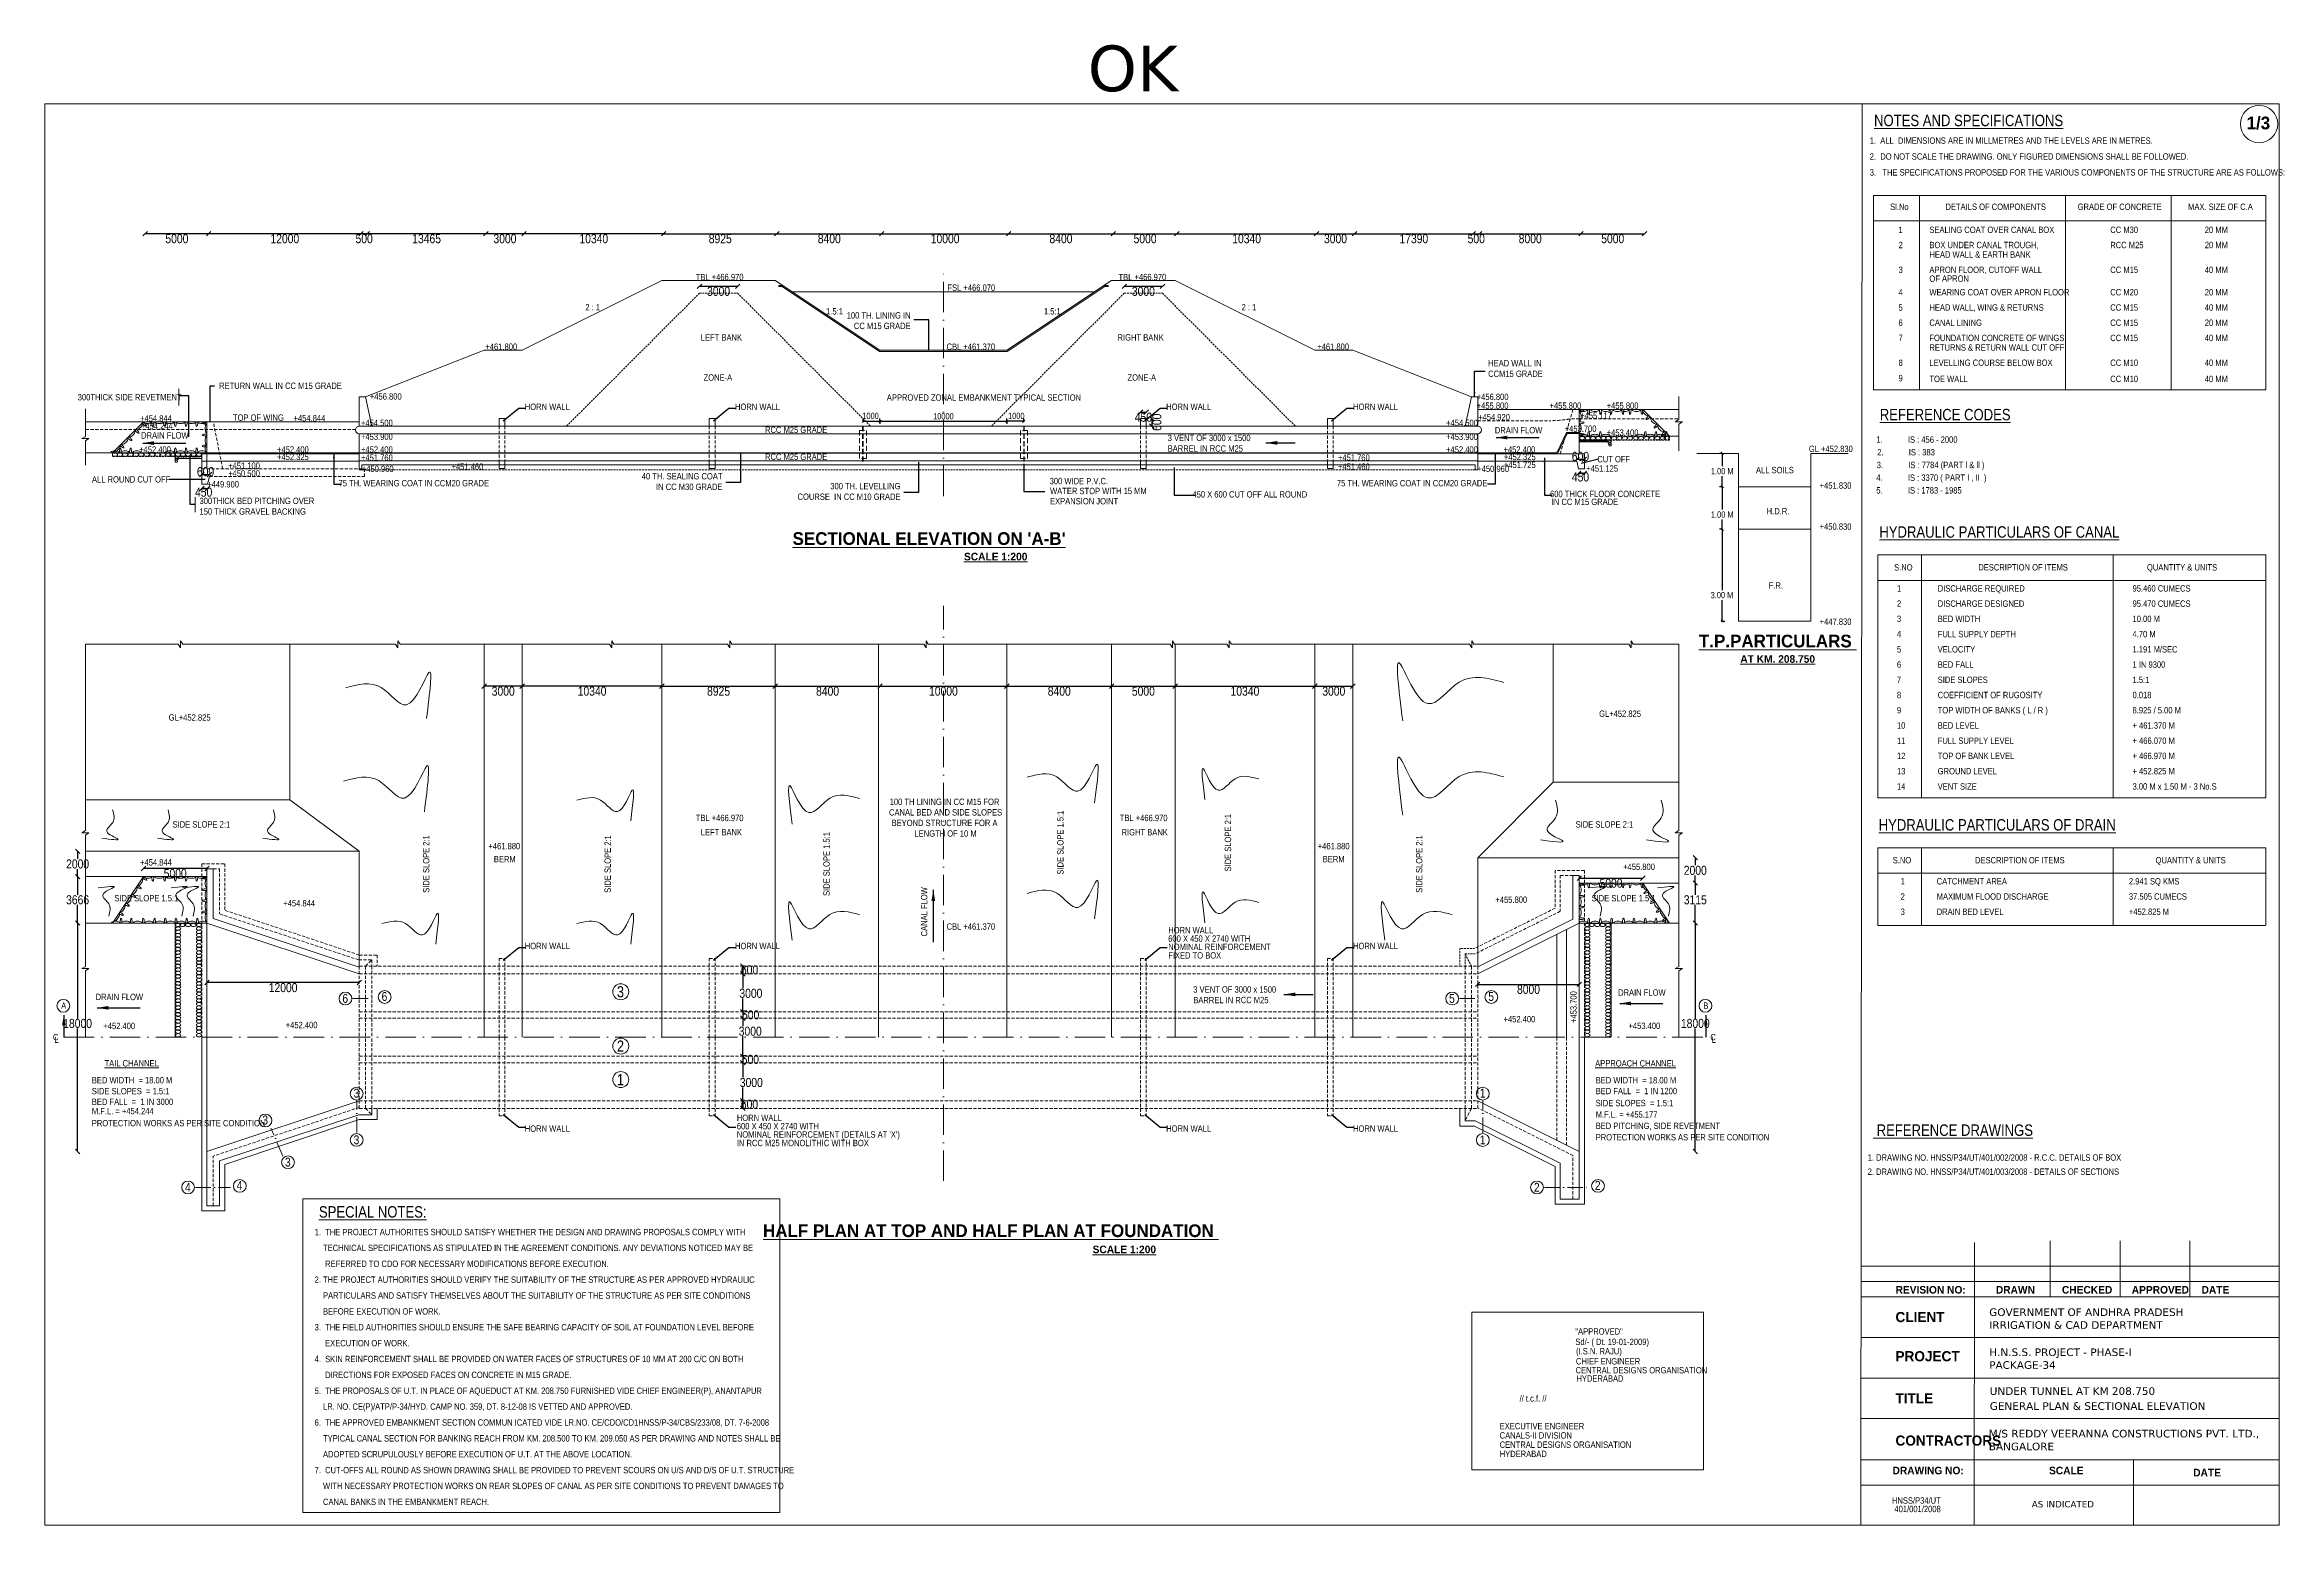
# Model space of a CAD drawing. Header units: inches. Extents: x 19 to 1218, y 14 to 807.
# Drawn here: x 19 to 899, y 14 to 597 of the extents above; entities that cross this region are included whole.
import ezdxf
from ezdxf.enums import TextEntityAlignment as Align

# ---------------------------------------------------------------- set-up
doc = ezdxf.new("R2010")
doc.units = ezdxf.units.IN
doc.header["$MEASUREMENT"] = 0
doc.linetypes.add('ACAD_ISO10W100', pattern=[18, 12, -3, 0, -3])
doc.linetypes.add('HIDDEN', pattern=[0.375, 0.25, -0.125])
for name, color, linetype in [('BOX', 7, 'Continuous'), ('canal', 7, 'Continuous'), ('CENTRE LINE', 7, 'Continuous'), ('HEAD WALL', 7, 'Continuous'), ('REVETMENT', 7, 'Continuous'), ('WINGS', 7, 'Continuous')]:
    doc.layers.add(name, color=color, linetype=linetype)
doc.styles.add('ARIAL NARROW', font='ARIALN.TTF')
doc.styles.add('arn', font='ARIALN.TTF')
doc.styles.add('CITYBLUEPR', font='cityb___.ttf')
doc.styles.add('VERDANA', font='verdana.ttf')
doc.dimstyles.new('STANDARD$0', dxfattribs={"dimscale": 88.888889, "dimtxt": 0.04, "dimasz": 0.02, "dimexe": 0.05, "dimexo": 0.1, "dimgap": 0.002, "dimtad": 2, "dimdec": 0, "dimzin": 1, "dimdsep": 46, "dimtxsty": 'Standard', "dimblk": 'OBLIQUE', "dimcen": 0.09, "dimadec": 0, "dimazin": 0, "dimtfac": 1, "dimtdec": 0, "dimtofl": 0, "dimtmove": 0, "dimatfit": 3, "dimfxl": 1, "dimtolj": 1, "dimtzin": 1, "dimarcsym": 0})
doc.dimstyles.new('STANDARD$7', dxfattribs={"dimtxt": 3, "dimasz": 2, "dimexe": 1.25, "dimexo": 0.625, "dimtad": 1, "dimdec": 0, "dimlfac": 0.5, "dimdsep": 46, "dimtxsty": 'Standard', "dimblk": 'OBLIQUE', "dimcen": 2.5, "dimadec": 0, "dimazin": 0, "dimtfac": 1, "dimtdec": 0, "dimtmove": 0, "dimatfit": 3, "dimfxl": 1, "dimtolj": 1, "dimtzin": 0, "dimarcsym": 0})
pattern_1 = [(37.5, (765.04265, 2373.38577), (-0.01574834, 0.48170594), [0, -0.38, 0, -0.425, 0, -0.40625]), (7.5, (765.04265, 2373.38577), (0.44244418, 0.70553652), [0, -0.205, 0, -0.3425, 0, -0.13125]), (327.5, (764.73515, 2373.38577), (0.778535465, 0.00141476), [0, -0.125, 0, -0.45, 0, -0.5875]), (317.5, (764.73515, 2373.38577), (0.75153165, 0.2194189), [0, -0.0625, 0, -0.295, 0, -0.3375])]

msp = doc.modelspace()

# ---------------------------------------------------------------- texts
at = {"color": 1, "lineweight": 9, "style": 'VERDANA'}
msp.add_text('OK', height=18, dxfattribs=at).set_placement((429.5, 578.6))
at = {"lineweight": 9}
for s, height, style, p in [('%%UNOTES AND SPECIFICATIONS', 4.5, 'ARIAL NARROW', (739.22, 564.83)), ('1/3', 5, 'CITYBLUEPR', (885.93, 563.59)), ('Sl.No     ', 2.5, 'ARIAL NARROW', (745.54, 531.84)), ('DETAILS OF COMPONENTS', 2.5, 'ARIAL NARROW', (767.34, 531.84)), ('GRADE OF CONCRETE', 2.5, 'ARIAL NARROW', (819.39, 531.84)), ('MAX. SIZE OF C.A', 2.5, 'ARIAL NARROW', (862.9, 531.84)), ('2', 2.5, 'ARIAL NARROW', (748.86, 516.77)), ('1', 2.5, 'ARIAL NARROW', (748.86, 522.77)), ('SEALING COAT OVER CANAL BOX', 2.5, 'ARIAL NARROW', (761.01, 522.77)), ('BOX UNDER CANAL TROUGH, ', 2.5, 'ARIAL NARROW', (761.01, 516.77)), ('CC M30', 2.5, 'ARIAL NARROW', (832.26, 522.77)), ('RCC M25', 2.5, 'ARIAL NARROW', (832.26, 516.77)), ('20 MM', 2.5, 'ARIAL NARROW', (869.47, 522.77)), ('20 MM', 2.5, 'ARIAL NARROW', (869.47, 516.77)), ('HEAD WALL & EARTH BANK', 2.5, 'ARIAL NARROW', (761.01, 513.01)), ('3', 2.5, 'ARIAL NARROW', (748.86, 507.01)), ('APRON FLOOR, CUTOFF WALL', 2.5, 'ARIAL NARROW', (761.01, 507.01)), ('OF APRON', 2.5, 'ARIAL NARROW', (761.01, 503.52)), ('CC M15', 2.5, 'ARIAL NARROW', (832.26, 507.01)), ('40 MM', 2.5, 'ARIAL NARROW', (869.47, 507.01)), ('4', 2.5, 'ARIAL NARROW', (748.86, 498.16)), ('5', 2.5, 'ARIAL NARROW', (748.86, 492.16)), ('WEARING COAT OVER APRON FLOOR', 2.5, 'ARIAL NARROW', (761.01, 498.16)), ('HEAD WALL, WING & RETURNS', 2.5, 'ARIAL NARROW', (761.01, 492.16)), ('CC M20', 2.5, 'ARIAL NARROW', (832.26, 498.16)), ('CC M15', 2.5, 'ARIAL NARROW', (832.26, 492.16)), ('40 MM', 2.5, 'ARIAL NARROW', (869.47, 492.16)), ('20 MM', 2.5, 'ARIAL NARROW', (869.47, 498.16)), ('6', 2.5, 'ARIAL NARROW', (748.86, 486.16)), ('CANAL LINING', 2.5, 'ARIAL NARROW', (761.01, 486.16)), ('CC M15', 2.5, 'ARIAL NARROW', (832.26, 486.16)), ('20 MM', 2.5, 'ARIAL NARROW', (869.47, 486.16)), ('7', 2.5, 'ARIAL NARROW', (748.86, 480.16)), ('FOUNDATION CONCRETE OF WINGS,', 2.5, 'ARIAL NARROW', (761.01, 480.16)), ('RETURNS & RETURN WALL CUT OFF', 2.5, 'ARIAL NARROW', (761.01, 476.4)), ('CC M15', 2.5, 'ARIAL NARROW', (832.26, 480.16)), ('40 MM', 2.5, 'ARIAL NARROW', (869.47, 480.16)), ('8', 2.5, 'ARIAL NARROW', (748.86, 470.36)), ('9', 2.5, 'ARIAL NARROW', (748.86, 464.36)), ('TOE WALL', 2.5, 'ARIAL NARROW', (761.01, 464.01)), ('LEVELLING COURSE BELOW BOX', 2.5, 'ARIAL NARROW', (761.01, 470.4)), ('CC M10', 2.5, 'ARIAL NARROW', (832.26, 470.4)), ('CC M10', 2.5, 'ARIAL NARROW', (832.26, 464.01)), ('40 MM', 2.5, 'ARIAL NARROW', (869.47, 470.4)), ('40 MM', 2.5, 'ARIAL NARROW', (869.47, 464.01)), ('%%UREFERENCE CODES', 4.5, 'ARIAL NARROW', (741.46, 448.96)), ('1.            IS : 456 - 2000', 2.5, 'ARIAL NARROW', (740.1, 440.13)), ('GL +452.830', 2.5, 'ARIAL NARROW', (713.53, 436.46)), ('3.            IS : 7784 (PART l & ll )', 2.5, 'ARIAL NARROW', (740.26, 430.13)), ('2.            IS : 383 ', 2.5, 'ARIAL NARROW', (740.46, 435.14)), ('ALL SOILS', 2.5, 'ARIAL NARROW', (692.72, 428.12)), ('+451.830', 2.5, 'ARIAL NARROW', (717.8, 422.03)), ('4.            IS : 3370 ( PART I , II  )', 2.5, 'ARIAL NARROW', (740.1, 425.13)), ('5.            IS : 1783 - 1985', 2.5, 'ARIAL NARROW', (740.1, 420.13)), ('H.D.R.', 2.5, 'ARIAL NARROW', (696.92, 411.97)), ('+450.830', 2.5, 'ARIAL NARROW', (717.8, 405.86)), ('%%UHYDRAULIC PARTICULARS OF CANAL', 4.5, 'ARIAL NARROW', (741.3, 402.73)), ('S.NO', 2.5, 'ARIAL NARROW', (747.11, 389.81)), ('DESCRIPTION OF ITEMS', 2.5, 'ARIAL NARROW', (780.28, 389.81)), ('QUANTITY & UNITS', 2.5, 'ARIAL NARROW', (846.7, 389.81)), ('F.R.', 2.5, 'ARIAL NARROW', (697.7, 382.62)), ('1', 2.5, 'ARIAL NARROW', (748.23, 381.51)), ('DISCHARGE REQUIRED', 2.5, 'ARIAL NARROW', (764.29, 381.51)), ('95.460 CUMECS', 2.5, 'ARIAL NARROW', (841.02, 381.51)), ('+447.830', 2.5, 'ARIAL NARROW', (717.8, 368.39)), ('3', 2.5, 'ARIAL NARROW', (748.23, 369.51)), ('2', 2.5, 'ARIAL NARROW', (748.23, 375.51)), ('DISCHARGE DESIGNED', 2.5, 'ARIAL NARROW', (764.29, 375.51)), ('BED WIDTH', 2.5, 'ARIAL NARROW', (764.29, 369.51)), ('95.470 CUMECS', 2.5, 'ARIAL NARROW', (841.02, 375.51)), ('10.00 M', 2.5, 'ARIAL NARROW', (841.02, 369.51)), ('4', 2.5, 'ARIAL NARROW', (748.23, 363.51)), ('FULL SUPPLY DEPTH', 2.5, 'ARIAL NARROW', (764.29, 363.51)), ('4.70 M', 2.5, 'ARIAL NARROW', (841.02, 363.51)), ('5', 2.5, 'ARIAL NARROW', (748.23, 357.51)), ('6', 2.5, 'ARIAL NARROW', (748.23, 351.51)), ('VELOCITY', 2.5, 'ARIAL NARROW', (764.29, 357.51)), ('BED FALL', 2.5, 'ARIAL NARROW', (764.29, 351.51)), ('1.191 M/SEC', 2.5, 'ARIAL NARROW', (841.02, 357.51)), ('1 IN 9300', 2.5, 'ARIAL NARROW', (841.02, 351.51)), ('7', 2.5, 'ARIAL NARROW', (748.23, 345.51)), ('SIDE SLOPES ', 2.5, 'ARIAL NARROW', (764.29, 345.51)), ('1.5:1', 2.5, 'ARIAL NARROW', (841.02, 345.51)), ('8', 2.5, 'ARIAL NARROW', (748.23, 339.51)), ('9', 2.5, 'ARIAL NARROW', (748.23, 333.51)), ('TOP WIDTH OF BANKS ( L / R )', 2.5, 'ARIAL NARROW', (764.29, 333.51)), ('COEFFICIENT OF RUGOSITY', 2.5, 'ARIAL NARROW', (764.29, 339.51)), ('0.018', 2.5, 'ARIAL NARROW', (841.02, 339.51)), ('8.925 / 5.00 M', 2.5, 'ARIAL NARROW', (841.02, 333.51)), ('10', 2.5, 'ARIAL NARROW', (748.23, 327.51)), ('BED LEVEL', 2.5, 'ARIAL NARROW', (764.29, 327.51)), ('+ 461.370 M', 2.5, 'ARIAL NARROW', (841.02, 327.51)), ('11', 2.5, 'ARIAL NARROW', (748.23, 321.51)), ('12', 2.5, 'ARIAL NARROW', (748.23, 315.51)), ('TOP OF BANK LEVEL', 2.5, 'ARIAL NARROW', (764.29, 315.51)), ('FULL SUPPLY LEVEL', 2.5, 'ARIAL NARROW', (764.29, 321.51)), ('+ 466.070 M', 2.5, 'ARIAL NARROW', (841.02, 321.51)), ('+ 466.970 M', 2.5, 'ARIAL NARROW', (841.02, 315.51)), ('13', 2.5, 'ARIAL NARROW', (748.23, 309.51)), ('GROUND LEVEL', 2.5, 'ARIAL NARROW', (764.29, 309.51)), ('+ 452.825 M', 2.5, 'ARIAL NARROW', (841.02, 309.51)), ('14', 2.5, 'ARIAL NARROW', (748.23, 303.51)), ('VENT SIZE', 2.5, 'ARIAL NARROW', (764.29, 303.51)), ('3.00 M x 1.50 M - 3 No.S', 2.5, 'ARIAL NARROW', (841.02, 303.51)), ('%%UHYDRAULIC PARTICULARS OF DRAIN', 4.5, 'ARIAL NARROW', (741.04, 287.36)), ('S.NO', 2.5, 'ARIAL NARROW', (746.57, 274.44)), ('DESCRIPTION OF ITEMS', 2.5, 'ARIAL NARROW', (779.01, 274.44)), ('QUANTITY & UNITS', 2.5, 'ARIAL NARROW', (850.08, 274.44)), ('1', 2.5, 'ARIAL NARROW', (749.68, 266.14)), ('CATCHMENT AREA', 2.5, 'ARIAL NARROW', (763.89, 266.14)), ('2.941 SQ KMS', 2.5, 'ARIAL NARROW', (839.58, 266.14)), ('3', 2.5, 'ARIAL NARROW', (749.68, 254.14)), ('2', 2.5, 'ARIAL NARROW', (749.68, 260.14)), ('MAXIMUM FLOOD DISCHARGE', 2.5, 'ARIAL NARROW', (763.89, 260.14)), ('DRAIN BED LEVEL', 2.5, 'ARIAL NARROW', (763.89, 254.14)), ('37.505 CUMECS', 2.5, 'ARIAL NARROW', (839.58, 260.14)), ('+452.825 M', 2.5, 'ARIAL NARROW', (839.58, 254.14)), ('%%U REFERENCE DRAWINGS', 4.5, 'ARIAL NARROW', (738.81, 167.1)), ('1. DRAWING NO. HNSS/P34/UT/401/002/2008 - R.C.C. DETAILS OF BOX', 2.5, 'ARIAL NARROW', (736.7, 157.3)), ('2. DRAWING NO. HNSS/P34/UT/401/003/2008 - DETAILS OF SECTIONS', 2.5, 'ARIAL NARROW', (736.7, 151.75)), ('%%USPECIAL NOTES:', 4.5, 'ARIAL NARROW', (126.72, 134.91)), ('REVISION NO:', 3, 'CITYBLUEPR', (747.69, 104.97)), ('DRAWN', 3, 'CITYBLUEPR', (787.18, 104.97)), ('CHECKED', 3, 'CITYBLUEPR', (813.21, 104.97)), ('APPROVED', 3, 'CITYBLUEPR', (840.71, 104.97)), ('DATE', 3, 'CITYBLUEPR', (868.21, 104.97)), ('CLIENT', 4, 'CITYBLUEPR', (747.66, 93.73)), ('GOVERNMENT OF ANDHRA PRADESH', 3, 'VERDANA', (784.57, 96.15)), ('"APPROVED"', 2.5, 'arn', (621.59, 88.8)), ('IRRIGATION & CAD DEPARTMENT', 3, 'VERDANA', (784.57, 91.09)), ('Sd/- ( Dt. 19-01-2009)', 2.5, 'arn', (621.59, 84.71)), ('CHIEF ENGINEER', 2.5, 'arn', (621.79, 77.05)), ('(I.S.N. RAJU)', 2.5, 'arn', (621.84, 81.05)), ('PROJECT', 4, 'CITYBLUEPR', (747.66, 78.3)), ('H.N.S.S. PROJECT - PHASE-I', 3, 'VERDANA', (784.57, 80.38)), ('CENTRAL DESIGNS ORGANISATION', 2.5, 'arn', (621.68, 73.54)), ('HYDERABAD', 2.5, 'arn', (621.99, 70.26)), ('PACKAGE-34', 3, 'VERDANA', (784.57, 75.34)), ('// t.c.f. //', 2.5, 'arn', (599.61, 62.42)), ('TITLE', 4, 'CITYBLUEPR', (747.66, 61.73)), ('GENERAL PLAN & SECTIONAL ELEVATION', 3, 'VERDANA', (784.78, 59.18)), ('UNDER TUNNEL AT KM 208.750', 3, 'VERDANA', (784.79, 65.07)), ('EXECUTIVE ENGINEER', 2.5, 'arn', (591.77, 51.53)), ('CANALS-II DIVISION', 2.5, 'arn', (591.77, 47.87)), ('CENTRAL DESIGNS ORGANISATION', 2.5, 'arn', (591.77, 44.21)), ('CONTRACTORS', 4, 'CITYBLUEPR', (747.66, 45.08)), ('M/S REDDY VEERANNA CONSTRUCTIONS PVT. LTD.,', 3, 'VERDANA', (784.4, 48.31)), ('BANGALORE', 3, 'VERDANA', (784.4, 43.26)), ('HYDERABAD', 2.5, 'arn', (591.77, 40.55)), ('DRAWING NO:', 3, 'CITYBLUEPR', (746.48, 33.78)), ('SCALE', 3, 'CITYBLUEPR', (808.13, 33.78)), ('DATE', 3, 'CITYBLUEPR', (864.92, 32.95)), ('HNSS/P34/UT', 2.5, 'ARIAL NARROW', (746.27, 22.22)), ('401/001/2008', 2.5, 'ARIAL NARROW', (747.24, 18.88)), ('AS INDICATED', 2.5, 'VERDANA', (801.33, 20.76))]:
    msp.add_text(s, height=height, dxfattribs=dict(at, style=style)).set_placement(p)
at = {"lineweight": 9, "style": 'CITYBLUEPR'}
for s, height, p in [("%%USECTIONAL ELEVATION ON 'A-B'", 5, (367.04, 402.39)), ('%%USCALE 1:200', 3, (393.27, 395.28)), ('%%UHALF PLAN AT TOP AND HALF PLAN AT FOUNDATION ', 5, (391.32, 129.74)), ('%%USCALE 1:200', 3, (443.93, 122.37))]:
    msp.add_text(s, height=height, rotation=360, dxfattribs=at).set_placement(p, align=Align.MIDDLE)
for s, height, p in [('%%uT.P.PARTICULARS ', 5, (701.25, 359.52)), ('%%UAT KM. 208.750', 3, (701.25, 353.45))]:
    msp.add_text(s, height=height, dxfattribs=at).set_placement(p, align=Align.CENTER)
at = {"lineweight": 9, "char_height": 2.5, "attachment_point": 1, "line_spacing_factor": 1.5, "style": 'ARIAL NARROW'}
for s, insert in [('1.  ALL  DIMENSIONS ARE IN MILLMETRES AND THE LEVELS ARE IN METRES.\\P2.  DO NOT SCALE THE DRAWING. ONLY FIGURED DIMENSIONS SHALL BE FOLLOWED.\\P3.   THE SPECIFICATIONS PROPOSED FOR THE VARIOUS COMPONENTS OF THE STRUCTURE ARE AS FOLLOWS:', (737.52, 560.39)), ('1.  THE PROJECT AUTHORITES SHOULD SATISFY WHETHER THE DESIGN AND DRAWING PROPOSALS COMPLY WITH \\P    TECHNICAL SPECIFICATIONS AS STIPULATED IN THE AGREEMENT CONDITIONS. ANY DEVIATIONS NOTICED MAY BE\\P     REFERRED TO CDO FOR NECESSARY MODIFICATIONS BEFORE EXECUTION.\\P2. THE PROJECT AUTHORITIES SHOULD VERIFY THE SUITABILITY OF THE STRUCTURE AS PER APPROVED HYDRAULIC\\P    PARTICULARS AND SATISFY THEMSELVES ABOUT THE SUITABILITY OF THE STRUCTURE AS PER SITE CONDITIONS \\P    BEFORE EXECUTION OF WORK.\\P3.  THE FIELD AUTHORITIES SHOULD ENSURE THE SAFE BEARING CAPACITY OF SOIL AT FOUNDATION LEVEL BEFORE\\P     EXECUTION OF WORK.\\P4.  SKIN REINFORCEMENT SHALL BE PROVIDED ON WATER FACES OF STRUCTURES OF 10 MM AT 200 C/C ON BOTH\\P     DIRECTIONS FOR EXPOSED FACES ON CONCRETE IN M15 GRADE.\\P5.  THE PROPOSALS OF U.T. IN PLACE OF AQUEDUCT AT KM. 208.750 FURNISHED VIDE CHIEF ENGINEER(P), ANANTAPUR\\P    LR. NO. CE(P)/ATP/P-34/HYD. CAMP NO. 359, DT. 8-12-08 IS VETTED AND APPROVED.\\P6.  THE APPROVED EMBANKMENT SECTION COMMUN ICATED VIDE LR.NO. CE/CDO/CD1HNSS/P-34/CBS/233/08, DT. 7-6-2008\\P    TYPICAL CANAL SECTION FOR BANKING REACH FROM KM. 208.500 TO KM. 209.050 AS PER DRAWING AND NOTES SHALL BE\\P    ADOPTED SCRUPULOUSLY BEFORE EXECUTION OF U.T. AT THE ABOVE LOCATION.\\P7.  CUT-OFFS ALL ROUND AS SHOWN DRAWING SHALL BE PROVIDED TO PREVENT SCOURS ON U/S AND D/S OF U.T. STRUCTURE\\P    WITH NECESSARY PROTECTION WORKS ON REAR SLOPES OF CANAL AS PER SITE CONDITIONS TO PREVENT DAMAGES TO\\P    CANAL BANKS IN THE EMBANKMENT REACH.', (125.02, 130.47))]:
    msp.add_mtext(s, dxfattribs=dict(at, insert=insert))
at = {"layer": 'BOX', "lineweight": 9, "style": 'ARIAL NARROW'}
for s, p in [('+454.500', (149.55, 447.96)), ('HORN WALL', (216.66, 454.31)), ('HORN WALL', (299.45, 454.31)), ('HORN WALL', (469.28, 454.31)), ('HORN WALL', (542.87, 454.31)), ('+454.500', (576.92, 447.96)), ('+453.900', (149.55, 442.5)), ('+453.900', (576.92, 442.5)), ('+452.400', (149.55, 437.45)), ('+451.760', (149.55, 434.26)), ('+451.460', (185.22, 430.72)), ('+451.760', (534.33, 434.29)), ('+451.460', (534.33, 430.72)), ('+452.400', (576.92, 437.45)), ('+450.960', (149.88, 429.85)), ('+450.960', (589.19, 429.87)), ('HORN WALL', (216.66, 241.9)), ('HORN WALL', (299.45, 241.9)), ('HORN WALL', (542.87, 241.9))]:
    msp.add_text(s, height=2.5, rotation=360, dxfattribs=at).set_placement(p, align=Align.MIDDLE)
for s, p in [('300 WIDE P.V.C.', (414.52, 423.79)), ('WATER STOP WITH 15 MM', (414.68, 419.88)), ('EXPANSION JOINT', (414.68, 415.86)), ('HORN WALL', (461.22, 246.86)), ('600 X 450 X 2740 WITH', (461.22, 243.55)), ('NOMINAL REINFORCEMENT ', (461.22, 240.3)), ('FIXED TO BOX', (461.22, 236.93)), ('600 X 450 X 2740 WITH', (291.32, 169.66)), ('HORN WALL', (291.32, 172.97)), ("NOMINAL REINFORCEMENT (DETAILS AT 'X')", (291.32, 166.41)), ('IN RCC M25 MONOLITHIC WITH BOX', (291.32, 163.04))]:
    msp.add_text(s, height=2.5, dxfattribs=at).set_placement(p)
msp.add_text('450 X 600 CUT OFF ALL ROUND', height=2.5, dxfattribs=at).set_placement((515.96, 417.8), align=Align.BOTTOM_RIGHT)
for s, p in [('3', (244.08, 226.07)), ('2', (244.08, 204.66)), ('1', (244.08, 191.45))]:
    msp.add_text(s, height=4.38, rotation=360, dxfattribs=at).set_placement(p, align=Align.TOP_LEFT)
for p in [(216.66, 169.96), (469.28, 169.96), (542.87, 169.96)]:
    msp.add_text('HORN WALL', height=2.5, dxfattribs=at).set_placement(p, align=Align.MIDDLE)
at = {"layer": 'BOX', "lineweight": 9, "char_height": 2.5, "style": 'ARIAL NARROW'}
for s, insert, width, attachment_point in [('RCC M25 GRADE', (326.92, 446.48), 25.1398, 3), ('3 VENT OF 3000 x 1500  BARREL IN RCC M25', (461.01, 443.28), 37.0703, 1), ('RCC M25 GRADE', (326.92, 435.86), 25.1398, 3), ('40 TH. SEALING COAT  IN CC M30 GRADE', (285.67, 421.48), 30.8325, 9), ('300 TH. LEVELLING COURSE  IN CC M10 GRADE', (355.79, 417.58), 39.4614, 9), ('3 VENT OF 3000 x 1500 BARREL IN RCC M25', (471.09, 226.03), 37.0703, 1)]:
    msp.add_mtext(s, dxfattribs=dict(at, insert=insert, width=width, attachment_point=attachment_point))
at = {"layer": 'canal', "lineweight": 9, "style": 'ARIAL NARROW'}
for s, rotation, p in [('TBL +466.970', 360, (284.54, 505.4)), ('FSL +466.070', 360, (383.68, 501.22)), ('TBL +466.970', 360, (451.05, 505.4)), ('1.5:1', 360, (415.58, 491.88)), ('2 : 1', 360, (493, 493.52)), ('+461.800', 360, (198.54, 477.96)), ('LEFT BANK', 360, (285.25, 481.63)), ('CBL +461.370', 360, (383.49, 477.96)), ('RIGHT BANK', 360, (450.37, 481.63)), ('+461.800', 360, (526.17, 477.96)), ('ZONE-A', 360, (283.86, 465.84)), ('ZONE-A', 360, (450.81, 465.84)), ('APPROVED ZONAL EMBANKMENT TYPICAL SECTION', 360, (388.64, 457.93)), ('+454.844', 360, (62.53, 449.72)), ('+454.920', 360, (589.54, 450.21)), ('+455.117', 360, (629.72, 450.85)), ('+455.800', 360, (640.17, 454.74)), ('+454.244', 360, (62.9, 446.72)), ('+453.400', 360, (640.17, 444.12)), ('+452.400', 360, (62.17, 437.45)), ('GL+452.825', 360, (639.17, 333.4)), ('GL+452.825', 360, (75.81, 331.92)), ('TBL +466.970', 360, (284.54, 292.33)), ('SIDE SLOPE 1.5:1', 90, (418.73, 282.59)), ('TBL +466.970', 360, (451.54, 292.33)), ('SIDE SLOPE 2:1', 90, (484.74, 282.59)), ('SIDE SLOPE 2:1', 90, (168.94, 274.19)), ('+461.880', 360, (199.74, 281.24)), ('SIDE SLOPE 2:1', 90, (240.45, 274.19)), ('LEFT BANK', 360, (285.25, 286.7)), ('SIDE SLOPE 1.5:1', 90, (326.63, 274.19)), ('RIGHT BANK', 360, (451.96, 286.7)), ('+461.880', 360, (526.38, 281.24)), ('SIDE SLOPE 2:1', 90, (560.05, 274.19)), ('+454.844', 360, (62.53, 274.85)), ('BERM', 360, (199.92, 276.14)), ('BERM', 360, (526.38, 276.14)), ('+455.800', 360, (646.65, 273.1)), ('CANAL FLOW', 90, (365.07, 255.37)), ('+454.844', 360, (118.95, 258.74)), ('+455.800', 360, (596.33, 260.14)), ('CBL +461.370', 360, (383.49, 249.54)), ('+452.400', 360, (48.07, 210.4)), ('+452.400', 360, (119.9, 210.76)), ('+453.400', 360, (648.75, 210.47)), ('%%UTAIL CHANNEL', 360, (52.97, 195.68)), ('%%UAPPROACH CHANNEL', 360, (645.26, 195.68))]:
    msp.add_text(s, height=2.5, rotation=rotation, dxfattribs=at).set_placement(p, align=Align.MIDDLE)
for s, p in [('2 : 1', (234.57, 493.52)), ('1.5:1', (329.78, 491.88)), ('SIDE SLOPE 2:1', (80.42, 289.8)), ('SIDE SLOPE 2:1', (633, 289.8)), ('SIDE SLOPE 1.5:1', (58.73, 260.72)), ('SIDE SLOPE 1.5:1', (640.55, 260.72))]:
    msp.add_text(s, height=2.5, dxfattribs=at).set_placement(p, align=Align.MIDDLE)
for p in [(56.69, 444.29), (589.86, 446.31), (38.76, 223.07), (638.42, 224.8)]:
    msp.add_text('DRAIN FLOW', height=2.5, rotation=360, dxfattribs=at).set_placement(p, align=Align.TOP_LEFT)
for s, p in [('SIDE SLOPES  = 1.5:1', (37.28, 183.48)), ('BED WIDTH  = 18.00 M', (37.28, 187.77)), ('BED WIDTH  = 18.00 M', (629.57, 187.77)), ('BED FALL  =  1 IN 1200', (629.57, 183.52)), ('BED FALL  =  1 IN 3000', (37.28, 179.26)), ('M.F.L. = +454.244', (37.28, 175.61)), ('SIDE SLOPES  = 1.5:1', (629.57, 178.79)), ('M.F.L. = +455.177', (629.57, 174.29)), ('PROTECTION WORKS AS PER SITE CONDITION', (37.28, 170.88)), ('BED PITCHING, SIDE REVETMENT ', (629.57, 169.8)), ('PROTECTION WORKS AS PER SITE CONDITION', (629.57, 165.31))]:
    msp.add_text(s, height=2.5, rotation=360, dxfattribs=at).set_placement(p)
at = {"layer": 'canal', "lineweight": 9, "char_height": 2.5, "style": 'ARIAL NARROW'}
for s, insert, width, attachment_point in [('100 TH. LINING IN CC M15 GRADE', (359.77, 491.56), 25.1398, 3), ('100 TH LINING IN CC M15 FOR  CANAL BED AND SIDE SLOPES  BEYOND STRUCTURE FOR A  LENGTH OF 10 M', (373.53, 299.96), 43.6033, 2)]:
    msp.add_mtext(s, dxfattribs=dict(at, insert=insert, width=width, attachment_point=attachment_point))
at = {"layer": 'CENTRE LINE', "lineweight": 9, "style": 'ARIAL NARROW'}
for s, p in [('A', (25.21, 219.65)), ('B', (671.96, 219.65)), ('C', (21.98, 207.26)), ('L', (22.52, 206.24)), ('C', (674.75, 207.26)), ('L', (675.29, 206.24))]:
    msp.add_text(s, height=2.5, dxfattribs=at).set_placement(p, align=Align.TOP_LEFT)
at = {"layer": 'HEAD WALL', "lineweight": 9, "style": 'ARIAL NARROW'}
for s, p in [('+456.800', (153.05, 458.36)), ('+456.800', (588.98, 458.21)), ('+455.800', (588.98, 454.74))]:
    msp.add_text(s, height=2.5, rotation=360, dxfattribs=at).set_placement(p, align=Align.MIDDLE)
for s, p in [('6', (135.96, 222.99)), ('6', (151.41, 223.76)), ('5', (571.83, 222.99)), ('5', (587.28, 223.76))]:
    msp.add_text(s, height=3.5, dxfattribs=at).set_placement(p, align=Align.TOP_LEFT)
at = {"layer": 'HEAD WALL', "lineweight": 9, "insert": (587.22, 472.72), "char_height": 2.5, "width": 25.1398, "attachment_point": 1, "style": 'ARIAL NARROW'}
msp.add_mtext('HEAD WALL IN CCM15 GRADE', dxfattribs=at)
at = {"layer": 'REVETMENT', "lineweight": 9, "style": 'ARIAL NARROW'}
msp.add_text('300THICK SIDE REVETMENT', height=2.5, rotation=360, dxfattribs=at).set_placement((31.74, 459.31), align=Align.TOP_LEFT)
at = {"layer": 'REVETMENT', "lineweight": 9, "insert": (79.7, 418.47), "char_height": 2.5, "width": 43.4413, "attachment_point": 1, "style": 'ARIAL NARROW'}
msp.add_mtext('300THICK BED PITCHING OVER 150 THICK GRAVEL BACKING', dxfattribs=at)
at = {"layer": 'WINGS', "lineweight": 9, "style": 'ARIAL NARROW'}
for s, height, p in [('RETURN WALL IN CC M15 GRADE', 2.5, (87.41, 463.83)), ('3', 3.5, (140.39, 185.69)), ('1', 3.5, (583.91, 185.69)), ('3', 3.5, (104.45, 175.1)), ('3', 3.5, (140.39, 167.29)), ('1', 3.5, (583.91, 167.23)), ('3', 3.5, (113.35, 158.5)), ('4', 3.5, (73.98, 148.57)), ('4', 3.5, (94.33, 149.34)), ('2', 3.5, (605.26, 148.57)), ('2', 3.5, (629.28, 149.34))]:
    msp.add_text(s, height=height, dxfattribs=at).set_placement(p, align=Align.TOP_LEFT)
for s, rotation, p in [('TOP OF WING', 360, (102.88, 450.02)), ('+454.844', 360, (122.98, 449.78)), ('+455.800', 360, (617.66, 454.74)), ('+453.700', 360, (623.64, 445.66)), ('+451.100', 360, (97.22, 431.1)), ('+452.400', 360, (116.48, 437.45)), ('+452.325', 360, (116.48, 434.55)), ('+452.400', 360, (599.55, 437.45)), ('+452.325', 360, (599.67, 434.55)), ('+451.725', 360, (599.67, 431.42)), ('+451.125', 360, (632.12, 430.01)), ('CUT OFF', 360, (636.68, 433.67)), ('ALL ROUND CUT OFF', 360, (52.74, 425.7)), ('+449.900', 360, (88.97, 423.77)), ('+450.500', 360, (97.22, 428.05)), ('+453.700', 90, (620.83, 217.84)), ('+452.400', 360, (599.55, 213.08))]:
    msp.add_text(s, height=2.5, rotation=rotation, dxfattribs=at).set_placement(p, align=Align.MIDDLE)
for s, p in [('75 TH. WEARING COAT IN CCM20 GRADE', (193.71, 422.2)), ('75 TH. WEARING COAT IN CCM20 GRADE', (586.91, 422.2)), ('600 THICK FLOOR CONCRETE ', (655.8, 417.96)), ('IN CC M15 GRADE', (638.44, 414.85))]:
    msp.add_text(s, height=2.5, dxfattribs=at).set_placement(p, align=Align.BOTTOM_RIGHT)

# ---------------------------------------------------------------- blocks, each defined once
blk = doc.blocks.new('_Oblique')
at = {"color": 0, "linetype": 'ByBlock', "lineweight": -2}
blk.add_line((-0.5, -0.5), (0.5, 0.5), dxfattribs=at)
blk = doc.blocks.new('*D2')
at = {"layer": 'BOX', "color": 0, "lineweight": -2, "transparency": 16777216}
for p, q in [((404.29, 448.24), (404.29, 449.66)), ((397.68, 448.6), (397.68, 447.53)), ((404.29, 448.6), (397.68, 448.6))]:
    blk.add_line(p, q, dxfattribs=at)
at = {"layer": 'Defpoints', "color": 0, "transparency": 16777216}
for p in [(397.68, 448.6), (397.68, 448.6), (404.29, 448.24)]:
    blk.add_point(p, dxfattribs=at)
at = {"layer": 'BOX', "color": 0, "lineweight": -2, "transparency": 16777216, "xscale": 0.8888888888888888, "yscale": 0.8888888888888888, "zscale": 0.8888888888888888, "rotation": 180}
blk.add_blockref('_Oblique', (397.68, 448.6), dxfattribs=at)
at = {"layer": 'BOX', "color": 0, "lineweight": -2, "transparency": 16777216, "xscale": 0.8888888888888888, "yscale": 0.8888888888888888, "zscale": 0.8888888888888888}
blk.add_blockref('_Oblique', (404.29, 448.6), dxfattribs=at)
at = {"layer": 'BOX', "color": 0, "lineweight": 9, "transparency": 16777216, "insert": (401.38, 450.69), "char_height": 2.444, "attachment_point": 5, "style": 'ARIAL NARROW'}
blk.add_mtext('\\A1;1000', dxfattribs=at)
blk = doc.blocks.new('*D3')
at = {"layer": 'BOX', "color": 0, "lineweight": -2, "transparency": 16777216}
for p, q in [((341.07, 448.24), (341.07, 449.66)), ((341.07, 448.6), (347.68, 448.6)), ((347.68, 448.6), (347.68, 447.53))]:
    blk.add_line(p, q, dxfattribs=at)
at = {"layer": 'Defpoints', "color": 0, "transparency": 16777216}
for p in [(341.07, 448.24), (347.68, 448.6), (347.68, 448.6)]:
    blk.add_point(p, dxfattribs=at)
at = {"layer": 'BOX', "color": 0, "lineweight": -2, "transparency": 16777216, "xscale": 0.8888888888888888, "yscale": 0.8888888888888888, "zscale": 0.8888888888888888, "rotation": 180}
blk.add_blockref('_Oblique', (341.07, 448.6), dxfattribs=at)
at = {"layer": 'BOX', "color": 0, "lineweight": -2, "transparency": 16777216, "xscale": 0.8888888888888888, "yscale": 0.8888888888888888, "zscale": 0.8888888888888888}
blk.add_blockref('_Oblique', (347.68, 448.6), dxfattribs=at)
at = {"layer": 'BOX', "color": 0, "lineweight": 9, "transparency": 16777216, "insert": (343.98, 450.69), "char_height": 2.444, "attachment_point": 5, "style": 'ARIAL NARROW'}
blk.add_mtext('\\A1;1000', dxfattribs=at)
blk = doc.blocks.new('*D4')
at = {"layer": 'canal', "color": 0, "lineweight": -2, "transparency": 16777216}
blk.add_line((262.48, 522.48), (307.1, 522.48), dxfattribs=at)
at = {"layer": 'Defpoints', "color": 0, "transparency": 16777216}
for p in [(262.48, 522.48), (307.1, 522.48), (307.1, 522.48)]:
    blk.add_point(p, dxfattribs=at)
at = {"layer": 'canal', "color": 0, "lineweight": -2, "transparency": 16777216, "xscale": 1.777777777777778, "yscale": 1.777777777777778, "zscale": 1.777777777777778, "rotation": 180}
blk.add_blockref('_Oblique', (262.48, 522.48), dxfattribs=at)
at = {"layer": 'canal', "color": 0, "lineweight": -2, "transparency": 16777216, "xscale": 1.777777777777778, "yscale": 1.777777777777778, "zscale": 1.777777777777778}
blk.add_blockref('_Oblique', (307.1, 522.48), dxfattribs=at)
at = {"layer": 'canal', "color": 0, "lineweight": 9, "transparency": 16777216, "insert": (284.79, 520.49), "char_height": 3.556, "attachment_point": 5, "style": 'ARIAL NARROW'}
blk.add_mtext('\\A1;8925', dxfattribs=at)
blk = doc.blocks.new('*D5')
at = {"layer": 'canal', "color": 0, "lineweight": -2, "transparency": 16777216}
blk.add_line((307.1, 522.48), (348.35, 522.48), dxfattribs=at)
at = {"layer": 'Defpoints', "color": 0, "transparency": 16777216}
for p in [(307.1, 522.48), (348.35, 522.48), (348.35, 522.48)]:
    blk.add_point(p, dxfattribs=at)
at = {"layer": 'canal', "color": 0, "lineweight": -2, "transparency": 16777216, "xscale": 1.777777777777778, "yscale": 1.777777777777778, "zscale": 1.777777777777778, "rotation": 180}
blk.add_blockref('_Oblique', (307.1, 522.48), dxfattribs=at)
at = {"layer": 'canal', "color": 0, "lineweight": -2, "transparency": 16777216, "xscale": 1.777777777777778, "yscale": 1.777777777777778, "zscale": 1.777777777777778}
blk.add_blockref('_Oblique', (348.35, 522.48), dxfattribs=at)
at = {"layer": 'canal', "color": 0, "lineweight": 9, "transparency": 16777216, "insert": (327.73, 520.49), "char_height": 3.556, "attachment_point": 5, "style": 'ARIAL NARROW'}
blk.add_mtext('\\A1;8400', dxfattribs=at)
blk = doc.blocks.new('*D6')
at = {"layer": 'canal', "color": 0, "lineweight": -2, "transparency": 16777216}
blk.add_line((348.35, 522.48), (398.35, 522.48), dxfattribs=at)
at = {"layer": 'Defpoints', "color": 0, "transparency": 16777216}
for p in [(348.35, 522.48), (398.35, 522.48), (398.35, 522.48)]:
    blk.add_point(p, dxfattribs=at)
at = {"layer": 'canal', "color": 0, "lineweight": -2, "transparency": 16777216, "xscale": 1.777777777777778, "yscale": 1.777777777777778, "zscale": 1.777777777777778, "rotation": 180}
blk.add_blockref('_Oblique', (348.35, 522.48), dxfattribs=at)
at = {"layer": 'canal', "color": 0, "lineweight": -2, "transparency": 16777216, "xscale": 1.777777777777778, "yscale": 1.777777777777778, "zscale": 1.777777777777778}
blk.add_blockref('_Oblique', (398.35, 522.48), dxfattribs=at)
at = {"layer": 'canal', "color": 0, "lineweight": 9, "transparency": 16777216, "insert": (373.35, 520.49), "char_height": 3.556, "attachment_point": 5, "style": 'ARIAL NARROW'}
blk.add_mtext('\\A1;10000', dxfattribs=at)
blk = doc.blocks.new('*D7')
at = {"layer": 'canal', "color": 0, "lineweight": -2, "transparency": 16777216}
blk.add_line((398.35, 522.48), (439.6, 522.48), dxfattribs=at)
at = {"layer": 'Defpoints', "color": 0, "transparency": 16777216}
for p in [(398.35, 522.48), (439.6, 522.48), (439.6, 522.48)]:
    blk.add_point(p, dxfattribs=at)
at = {"layer": 'canal', "color": 0, "lineweight": -2, "transparency": 16777216, "xscale": 1.777777777777778, "yscale": 1.777777777777778, "zscale": 1.777777777777778, "rotation": 180}
blk.add_blockref('_Oblique', (398.35, 522.48), dxfattribs=at)
at = {"layer": 'canal', "color": 0, "lineweight": -2, "transparency": 16777216, "xscale": 1.777777777777778, "yscale": 1.777777777777778, "zscale": 1.777777777777778}
blk.add_blockref('_Oblique', (439.6, 522.48), dxfattribs=at)
at = {"layer": 'canal', "color": 0, "lineweight": 9, "transparency": 16777216, "insert": (418.98, 520.49), "char_height": 3.556, "attachment_point": 5, "style": 'ARIAL NARROW'}
blk.add_mtext('\\A1;8400', dxfattribs=at)
blk = doc.blocks.new('*D8')
at = {"layer": 'canal', "color": 0, "lineweight": -2, "transparency": 16777216}
blk.add_line((439.6, 522.48), (464.6, 522.48), dxfattribs=at)
at = {"layer": 'Defpoints', "color": 0, "transparency": 16777216}
for p in [(439.6, 522.48), (464.6, 522.48), (464.6, 522.48)]:
    blk.add_point(p, dxfattribs=at)
at = {"layer": 'canal', "color": 0, "lineweight": -2, "transparency": 16777216, "xscale": 1.777777777777778, "yscale": 1.777777777777778, "zscale": 1.777777777777778, "rotation": 180}
blk.add_blockref('_Oblique', (439.6, 522.48), dxfattribs=at)
at = {"layer": 'canal', "color": 0, "lineweight": -2, "transparency": 16777216, "xscale": 1.777777777777778, "yscale": 1.777777777777778, "zscale": 1.777777777777778}
blk.add_blockref('_Oblique', (464.6, 522.48), dxfattribs=at)
at = {"layer": 'canal', "color": 0, "lineweight": 9, "transparency": 16777216, "insert": (452.1, 520.49), "char_height": 3.556, "attachment_point": 5, "style": 'ARIAL NARROW'}
blk.add_mtext('\\A1;5000', dxfattribs=at)
blk = doc.blocks.new('*D9')
at = {"layer": 'canal', "color": 0, "lineweight": -2, "transparency": 16777216}
blk.add_line((464.6, 522.48), (519.6, 522.48), dxfattribs=at)
at = {"layer": 'Defpoints', "color": 0, "transparency": 16777216}
for p in [(464.6, 522.48), (519.6, 522.48), (519.6, 522.48)]:
    blk.add_point(p, dxfattribs=at)
at = {"layer": 'canal', "color": 0, "lineweight": -2, "transparency": 16777216, "xscale": 1.777777777777778, "yscale": 1.777777777777778, "zscale": 1.777777777777778, "rotation": 180}
blk.add_blockref('_Oblique', (464.6, 522.48), dxfattribs=at)
at = {"layer": 'canal', "color": 0, "lineweight": -2, "transparency": 16777216, "xscale": 1.777777777777778, "yscale": 1.777777777777778, "zscale": 1.777777777777778}
blk.add_blockref('_Oblique', (519.6, 522.48), dxfattribs=at)
at = {"layer": 'canal', "color": 0, "lineweight": 9, "transparency": 16777216, "insert": (492.1, 520.49), "char_height": 3.556, "attachment_point": 5, "style": 'ARIAL NARROW'}
blk.add_mtext('\\A1;10340', dxfattribs=at)
blk = doc.blocks.new('*D10')
at = {"layer": 'canal', "color": 0, "lineweight": -2, "transparency": 16777216}
blk.add_line((519.6, 522.48), (534.6, 522.48), dxfattribs=at)
at = {"layer": 'Defpoints', "color": 0, "transparency": 16777216}
for p in [(519.6, 522.48), (534.6, 522.48), (534.6, 522.48)]:
    blk.add_point(p, dxfattribs=at)
at = {"layer": 'canal', "color": 0, "lineweight": -2, "transparency": 16777216, "xscale": 1.777777777777778, "yscale": 1.777777777777778, "zscale": 1.777777777777778, "rotation": 180}
blk.add_blockref('_Oblique', (519.6, 522.48), dxfattribs=at)
at = {"layer": 'canal', "color": 0, "lineweight": -2, "transparency": 16777216, "xscale": 1.777777777777778, "yscale": 1.777777777777778, "zscale": 1.777777777777778}
blk.add_blockref('_Oblique', (534.6, 522.48), dxfattribs=at)
at = {"layer": 'canal', "color": 0, "lineweight": 9, "transparency": 16777216, "insert": (527.1, 520.49), "char_height": 3.556, "attachment_point": 5, "style": 'ARIAL NARROW'}
blk.add_mtext('\\A1;3000', dxfattribs=at)
blk = doc.blocks.new('*D11')
at = {"layer": 'canal', "color": 0, "lineweight": -2, "transparency": 16777216}
blk.add_line((534.6, 522.48), (581.29, 522.48), dxfattribs=at)
at = {"layer": 'Defpoints', "color": 0, "transparency": 16777216}
for p in [(534.6, 522.48), (581.29, 522.48), (581.29, 522.48)]:
    blk.add_point(p, dxfattribs=at)
at = {"layer": 'canal', "color": 0, "lineweight": -2, "transparency": 16777216, "xscale": 1.777777777777778, "yscale": 1.777777777777778, "zscale": 1.777777777777778, "rotation": 180}
blk.add_blockref('_Oblique', (534.6, 522.48), dxfattribs=at)
at = {"layer": 'canal', "color": 0, "lineweight": -2, "transparency": 16777216, "xscale": 1.777777777777778, "yscale": 1.777777777777778, "zscale": 1.777777777777778}
blk.add_blockref('_Oblique', (581.29, 522.48), dxfattribs=at)
at = {"layer": 'canal', "color": 0, "lineweight": 9, "transparency": 16777216, "insert": (557.95, 520.49), "char_height": 3.556, "attachment_point": 5, "style": 'ARIAL NARROW'}
blk.add_mtext('\\A1;17390', dxfattribs=at)
blk = doc.blocks.new('*D12')
at = {"layer": 'canal', "color": 0, "lineweight": -2, "transparency": 16777216}
blk.add_line((581.29, 522.48), (583.79, 522.48), dxfattribs=at)
at = {"layer": 'Defpoints', "color": 0, "transparency": 16777216}
for p in [(581.29, 522.48), (583.79, 522.48), (583.79, 522.48)]:
    blk.add_point(p, dxfattribs=at)
at = {"layer": 'canal', "color": 0, "lineweight": -2, "transparency": 16777216, "xscale": 1.777777777777778, "yscale": 1.777777777777778, "zscale": 1.777777777777778, "rotation": 180}
blk.add_blockref('_Oblique', (581.29, 522.48), dxfattribs=at)
at = {"layer": 'canal', "color": 0, "lineweight": -2, "transparency": 16777216, "xscale": 1.777777777777778, "yscale": 1.777777777777778, "zscale": 1.777777777777778}
blk.add_blockref('_Oblique', (583.79, 522.48), dxfattribs=at)
at = {"layer": 'canal', "color": 0, "lineweight": 9, "transparency": 16777216, "insert": (582.54, 520.49), "char_height": 3.556, "attachment_point": 5, "style": 'ARIAL NARROW'}
blk.add_mtext('\\A1;500', dxfattribs=at)
blk = doc.blocks.new('*D13')
at = {"layer": 'canal', "color": 0, "lineweight": -2, "transparency": 16777216}
blk.add_line((583.79, 522.48), (623.79, 522.48), dxfattribs=at)
at = {"layer": 'Defpoints', "color": 0, "transparency": 16777216}
for p in [(583.79, 522.48), (623.79, 522.48), (623.79, 522.48)]:
    blk.add_point(p, dxfattribs=at)
at = {"layer": 'canal', "color": 0, "lineweight": -2, "transparency": 16777216, "xscale": 1.777777777777778, "yscale": 1.777777777777778, "zscale": 1.777777777777778, "rotation": 180}
blk.add_blockref('_Oblique', (583.79, 522.48), dxfattribs=at)
at = {"layer": 'canal', "color": 0, "lineweight": -2, "transparency": 16777216, "xscale": 1.777777777777778, "yscale": 1.777777777777778, "zscale": 1.777777777777778}
blk.add_blockref('_Oblique', (623.79, 522.48), dxfattribs=at)
at = {"layer": 'canal', "color": 0, "lineweight": 9, "transparency": 16777216, "insert": (603.79, 520.49), "char_height": 3.556, "attachment_point": 5, "style": 'ARIAL NARROW'}
blk.add_mtext('\\A1;8000', dxfattribs=at)
blk = doc.blocks.new('*D14')
at = {"layer": 'canal', "color": 0, "lineweight": -2, "transparency": 16777216}
blk.add_line((623.79, 522.48), (648.8, 522.48), dxfattribs=at)
at = {"layer": 'Defpoints', "color": 0, "transparency": 16777216}
for p in [(623.79, 522.48), (648.8, 522.48), (648.8, 522.48)]:
    blk.add_point(p, dxfattribs=at)
at = {"layer": 'canal', "color": 0, "lineweight": -2, "transparency": 16777216, "xscale": 1.777777777777778, "yscale": 1.777777777777778, "zscale": 1.777777777777778, "rotation": 180}
blk.add_blockref('_Oblique', (623.79, 522.48), dxfattribs=at)
at = {"layer": 'canal', "color": 0, "lineweight": -2, "transparency": 16777216, "xscale": 1.777777777777778, "yscale": 1.777777777777778, "zscale": 1.777777777777778}
blk.add_blockref('_Oblique', (648.8, 522.48), dxfattribs=at)
at = {"layer": 'canal', "color": 0, "lineweight": 9, "transparency": 16777216, "insert": (636.29, 520.49), "char_height": 3.556, "attachment_point": 5, "style": 'ARIAL NARROW'}
blk.add_mtext('\\A1;5000', dxfattribs=at)
blk = doc.blocks.new('*D15')
at = {"layer": 'canal', "color": 0, "lineweight": -2, "transparency": 16777216}
blk.add_line((262.48, 522.48), (207.48, 522.48), dxfattribs=at)
at = {"layer": 'Defpoints', "color": 0, "transparency": 16777216}
for p in [(207.48, 522.48), (207.48, 522.48), (262.48, 522.48)]:
    blk.add_point(p, dxfattribs=at)
at = {"layer": 'canal', "color": 0, "lineweight": -2, "transparency": 16777216, "xscale": 1.777777777777778, "yscale": 1.777777777777778, "zscale": 1.777777777777778, "rotation": 180}
blk.add_blockref('_Oblique', (207.48, 522.48), dxfattribs=at)
at = {"layer": 'canal', "color": 0, "lineweight": -2, "transparency": 16777216, "xscale": 1.777777777777778, "yscale": 1.777777777777778, "zscale": 1.777777777777778}
blk.add_blockref('_Oblique', (262.48, 522.48), dxfattribs=at)
at = {"layer": 'canal', "color": 0, "lineweight": 9, "transparency": 16777216, "insert": (234.98, 520.49), "char_height": 3.556, "attachment_point": 5, "style": 'ARIAL NARROW'}
blk.add_mtext('\\A1;10340', dxfattribs=at)
blk = doc.blocks.new('*D16')
at = {"layer": 'canal', "color": 0, "lineweight": -2, "transparency": 16777216}
blk.add_line((207.48, 522.48), (192.48, 522.48), dxfattribs=at)
at = {"layer": 'Defpoints', "color": 0, "transparency": 16777216}
for p in [(192.48, 522.48), (192.48, 522.48), (207.48, 522.48)]:
    blk.add_point(p, dxfattribs=at)
at = {"layer": 'canal', "color": 0, "lineweight": -2, "transparency": 16777216, "xscale": 1.777777777777778, "yscale": 1.777777777777778, "zscale": 1.777777777777778, "rotation": 180}
blk.add_blockref('_Oblique', (192.48, 522.48), dxfattribs=at)
at = {"layer": 'canal', "color": 0, "lineweight": -2, "transparency": 16777216, "xscale": 1.777777777777778, "yscale": 1.777777777777778, "zscale": 1.777777777777778}
blk.add_blockref('_Oblique', (207.48, 522.48), dxfattribs=at)
at = {"layer": 'canal', "color": 0, "lineweight": 9, "transparency": 16777216, "insert": (199.98, 520.49), "char_height": 3.556, "attachment_point": 5, "style": 'ARIAL NARROW'}
blk.add_mtext('\\A1;3000', dxfattribs=at)
blk = doc.blocks.new('*D17')
at = {"layer": 'canal', "color": 0, "lineweight": -2, "transparency": 16777216}
blk.add_line((192.48, 522.48), (145.79, 522.48), dxfattribs=at)
at = {"layer": 'Defpoints', "color": 0, "transparency": 16777216}
for p in [(145.79, 522.48), (145.79, 522.48), (192.48, 522.48)]:
    blk.add_point(p, dxfattribs=at)
at = {"layer": 'canal', "color": 0, "lineweight": -2, "transparency": 16777216, "xscale": 1.777777777777778, "yscale": 1.777777777777778, "zscale": 1.777777777777778, "rotation": 180}
blk.add_blockref('_Oblique', (145.79, 522.48), dxfattribs=at)
at = {"layer": 'canal', "color": 0, "lineweight": -2, "transparency": 16777216, "xscale": 1.777777777777778, "yscale": 1.777777777777778, "zscale": 1.777777777777778}
blk.add_blockref('_Oblique', (192.48, 522.48), dxfattribs=at)
at = {"layer": 'canal', "color": 0, "lineweight": 9, "transparency": 16777216, "insert": (169.13, 520.49), "char_height": 3.556, "attachment_point": 5, "style": 'ARIAL NARROW'}
blk.add_mtext('\\A1;13465', dxfattribs=at)
blk = doc.blocks.new('*D18')
at = {"layer": 'canal', "color": 0, "lineweight": -2, "transparency": 16777216}
blk.add_line((145.79, 522.48), (143.29, 522.48), dxfattribs=at)
at = {"layer": 'Defpoints', "color": 0, "transparency": 16777216}
for p in [(143.29, 522.48), (143.29, 522.48), (145.79, 522.48)]:
    blk.add_point(p, dxfattribs=at)
at = {"layer": 'canal', "color": 0, "lineweight": -2, "transparency": 16777216, "xscale": 1.777777777777778, "yscale": 1.777777777777778, "zscale": 1.777777777777778, "rotation": 180}
blk.add_blockref('_Oblique', (143.29, 522.48), dxfattribs=at)
at = {"layer": 'canal', "color": 0, "lineweight": -2, "transparency": 16777216, "xscale": 1.777777777777778, "yscale": 1.777777777777778, "zscale": 1.777777777777778}
blk.add_blockref('_Oblique', (145.79, 522.48), dxfattribs=at)
at = {"layer": 'canal', "color": 0, "lineweight": 9, "transparency": 16777216, "insert": (144.54, 520.49), "char_height": 3.556, "attachment_point": 5, "style": 'ARIAL NARROW'}
blk.add_mtext('\\A1;500', dxfattribs=at)
blk = doc.blocks.new('*D19')
at = {"layer": 'canal', "color": 0, "lineweight": -2, "transparency": 16777216}
blk.add_line((143.29, 522.48), (83.29, 522.48), dxfattribs=at)
at = {"layer": 'Defpoints', "color": 0, "transparency": 16777216}
for p in [(83.29, 522.48), (83.29, 522.48), (143.29, 522.48)]:
    blk.add_point(p, dxfattribs=at)
at = {"layer": 'canal', "color": 0, "lineweight": -2, "transparency": 16777216, "xscale": 1.777777777777778, "yscale": 1.777777777777778, "zscale": 1.777777777777778, "rotation": 180}
blk.add_blockref('_Oblique', (83.29, 522.48), dxfattribs=at)
at = {"layer": 'canal', "color": 0, "lineweight": -2, "transparency": 16777216, "xscale": 1.777777777777778, "yscale": 1.777777777777778, "zscale": 1.777777777777778}
blk.add_blockref('_Oblique', (143.29, 522.48), dxfattribs=at)
at = {"layer": 'canal', "color": 0, "lineweight": 9, "transparency": 16777216, "insert": (113.29, 520.49), "char_height": 3.556, "attachment_point": 5, "style": 'ARIAL NARROW'}
blk.add_mtext('\\A1;12000', dxfattribs=at)
blk = doc.blocks.new('*D20')
at = {"layer": 'canal', "color": 0, "lineweight": -2, "transparency": 16777216}
blk.add_line((83.29, 522.48), (58.28, 522.48), dxfattribs=at)
at = {"layer": 'Defpoints', "color": 0, "transparency": 16777216}
for p in [(58.28, 522.48), (58.28, 522.48), (83.29, 522.48)]:
    blk.add_point(p, dxfattribs=at)
at = {"layer": 'canal', "color": 0, "lineweight": -2, "transparency": 16777216, "xscale": 1.777777777777778, "yscale": 1.777777777777778, "zscale": 1.777777777777778, "rotation": 180}
blk.add_blockref('_Oblique', (58.28, 522.48), dxfattribs=at)
at = {"layer": 'canal', "color": 0, "lineweight": -2, "transparency": 16777216, "xscale": 1.777777777777778, "yscale": 1.777777777777778, "zscale": 1.777777777777778}
blk.add_blockref('_Oblique', (83.29, 522.48), dxfattribs=at)
at = {"layer": 'canal', "color": 0, "lineweight": 9, "transparency": 16777216, "insert": (70.78, 520.49), "char_height": 3.556, "attachment_point": 5, "style": 'ARIAL NARROW'}
blk.add_mtext('\\A1;5000', dxfattribs=at)
blk = doc.blocks.new('*D21')
at = {"layer": 'canal', "color": 0, "lineweight": -2, "transparency": 16777216}
blk.add_line((261.8, 344.24), (306.43, 344.24), dxfattribs=at)
at = {"layer": 'Defpoints', "color": 0, "transparency": 16777216}
for p in [(261.8, 344.24), (306.43, 344.24), (306.43, 344.24)]:
    blk.add_point(p, dxfattribs=at)
at = {"layer": 'canal', "color": 0, "lineweight": -2, "transparency": 16777216, "xscale": 1.777777777777778, "yscale": 1.777777777777778, "zscale": 1.777777777777778, "rotation": 180}
blk.add_blockref('_Oblique', (261.8, 344.24), dxfattribs=at)
at = {"layer": 'canal', "color": 0, "lineweight": -2, "transparency": 16777216, "xscale": 1.777777777777778, "yscale": 1.777777777777778, "zscale": 1.777777777777778}
blk.add_blockref('_Oblique', (306.43, 344.24), dxfattribs=at)
at = {"layer": 'canal', "color": 0, "lineweight": 9, "transparency": 16777216, "insert": (284.12, 342.25), "char_height": 3.556, "attachment_point": 5, "style": 'ARIAL NARROW'}
blk.add_mtext('\\A1;8925', dxfattribs=at)
blk = doc.blocks.new('*D22')
at = {"layer": 'canal', "color": 0, "lineweight": -2, "transparency": 16777216}
blk.add_line((306.43, 344.24), (347.68, 344.24), dxfattribs=at)
at = {"layer": 'Defpoints', "color": 0, "transparency": 16777216}
for p in [(306.43, 344.24), (347.68, 344.24), (347.68, 344.24)]:
    blk.add_point(p, dxfattribs=at)
at = {"layer": 'canal', "color": 0, "lineweight": -2, "transparency": 16777216, "xscale": 1.777777777777778, "yscale": 1.777777777777778, "zscale": 1.777777777777778, "rotation": 180}
blk.add_blockref('_Oblique', (306.43, 344.24), dxfattribs=at)
at = {"layer": 'canal', "color": 0, "lineweight": -2, "transparency": 16777216, "xscale": 1.777777777777778, "yscale": 1.777777777777778, "zscale": 1.777777777777778}
blk.add_blockref('_Oblique', (347.68, 344.24), dxfattribs=at)
at = {"layer": 'canal', "color": 0, "lineweight": 9, "transparency": 16777216, "insert": (327.05, 342.25), "char_height": 3.556, "attachment_point": 5, "style": 'ARIAL NARROW'}
blk.add_mtext('\\A1;8400', dxfattribs=at)
blk = doc.blocks.new('*D23')
at = {"layer": 'canal', "color": 0, "lineweight": -2, "transparency": 16777216}
blk.add_line((347.68, 344.24), (397.68, 344.24), dxfattribs=at)
at = {"layer": 'Defpoints', "color": 0, "transparency": 16777216}
for p in [(347.68, 344.24), (397.68, 344.24), (397.68, 344.24)]:
    blk.add_point(p, dxfattribs=at)
at = {"layer": 'canal', "color": 0, "lineweight": -2, "transparency": 16777216, "xscale": 1.777777777777778, "yscale": 1.777777777777778, "zscale": 1.777777777777778, "rotation": 180}
blk.add_blockref('_Oblique', (347.68, 344.24), dxfattribs=at)
at = {"layer": 'canal', "color": 0, "lineweight": -2, "transparency": 16777216, "xscale": 1.777777777777778, "yscale": 1.777777777777778, "zscale": 1.777777777777778}
blk.add_blockref('_Oblique', (397.68, 344.24), dxfattribs=at)
at = {"layer": 'canal', "color": 0, "lineweight": 9, "transparency": 16777216, "insert": (372.68, 342.25), "char_height": 3.556, "attachment_point": 5, "style": 'ARIAL NARROW'}
blk.add_mtext('\\A1;10000', dxfattribs=at)
blk = doc.blocks.new('*D24')
at = {"layer": 'canal', "color": 0, "lineweight": -2, "transparency": 16777216}
blk.add_line((397.68, 344.24), (438.93, 344.24), dxfattribs=at)
at = {"layer": 'Defpoints', "color": 0, "transparency": 16777216}
for p in [(397.68, 344.24), (438.93, 344.24), (438.93, 344.24)]:
    blk.add_point(p, dxfattribs=at)
at = {"layer": 'canal', "color": 0, "lineweight": -2, "transparency": 16777216, "xscale": 1.777777777777778, "yscale": 1.777777777777778, "zscale": 1.777777777777778, "rotation": 180}
blk.add_blockref('_Oblique', (397.68, 344.24), dxfattribs=at)
at = {"layer": 'canal', "color": 0, "lineweight": -2, "transparency": 16777216, "xscale": 1.777777777777778, "yscale": 1.777777777777778, "zscale": 1.777777777777778}
blk.add_blockref('_Oblique', (438.93, 344.24), dxfattribs=at)
at = {"layer": 'canal', "color": 0, "lineweight": 9, "transparency": 16777216, "insert": (418.3, 342.25), "char_height": 3.556, "attachment_point": 5, "style": 'ARIAL NARROW'}
blk.add_mtext('\\A1;8400', dxfattribs=at)
blk = doc.blocks.new('*D25')
at = {"layer": 'canal', "color": 0, "lineweight": -2, "transparency": 16777216}
blk.add_line((438.93, 344.24), (463.93, 344.24), dxfattribs=at)
at = {"layer": 'Defpoints', "color": 0, "transparency": 16777216}
for p in [(438.93, 344.24), (463.93, 344.24), (463.93, 344.24)]:
    blk.add_point(p, dxfattribs=at)
at = {"layer": 'canal', "color": 0, "lineweight": -2, "transparency": 16777216, "xscale": 1.777777777777778, "yscale": 1.777777777777778, "zscale": 1.777777777777778, "rotation": 180}
blk.add_blockref('_Oblique', (438.93, 344.24), dxfattribs=at)
at = {"layer": 'canal', "color": 0, "lineweight": -2, "transparency": 16777216, "xscale": 1.777777777777778, "yscale": 1.777777777777778, "zscale": 1.777777777777778}
blk.add_blockref('_Oblique', (463.93, 344.24), dxfattribs=at)
at = {"layer": 'canal', "color": 0, "lineweight": 9, "transparency": 16777216, "insert": (451.43, 342.25), "char_height": 3.556, "attachment_point": 5, "style": 'ARIAL NARROW'}
blk.add_mtext('\\A1;5000', dxfattribs=at)
blk = doc.blocks.new('*D26')
at = {"layer": 'canal', "color": 0, "lineweight": -2, "transparency": 16777216}
blk.add_line((463.93, 344.24), (518.93, 344.24), dxfattribs=at)
at = {"layer": 'Defpoints', "color": 0, "transparency": 16777216}
for p in [(463.93, 344.24), (518.93, 344.24), (518.93, 344.24)]:
    blk.add_point(p, dxfattribs=at)
at = {"layer": 'canal', "color": 0, "lineweight": -2, "transparency": 16777216, "xscale": 1.777777777777778, "yscale": 1.777777777777778, "zscale": 1.777777777777778, "rotation": 180}
blk.add_blockref('_Oblique', (463.93, 344.24), dxfattribs=at)
at = {"layer": 'canal', "color": 0, "lineweight": -2, "transparency": 16777216, "xscale": 1.777777777777778, "yscale": 1.777777777777778, "zscale": 1.777777777777778}
blk.add_blockref('_Oblique', (518.93, 344.24), dxfattribs=at)
at = {"layer": 'canal', "color": 0, "lineweight": 9, "transparency": 16777216, "insert": (491.43, 342.25), "char_height": 3.556, "attachment_point": 5, "style": 'ARIAL NARROW'}
blk.add_mtext('\\A1;10340', dxfattribs=at)
blk = doc.blocks.new('*D27')
at = {"layer": 'canal', "color": 0, "lineweight": -2, "transparency": 16777216}
blk.add_line((518.93, 344.24), (533.93, 344.24), dxfattribs=at)
at = {"layer": 'Defpoints', "color": 0, "transparency": 16777216}
for p in [(518.93, 344.24), (533.93, 344.24), (533.93, 344.24)]:
    blk.add_point(p, dxfattribs=at)
at = {"layer": 'canal', "color": 0, "lineweight": -2, "transparency": 16777216, "xscale": 1.777777777777778, "yscale": 1.777777777777778, "zscale": 1.777777777777778, "rotation": 180}
blk.add_blockref('_Oblique', (518.93, 344.24), dxfattribs=at)
at = {"layer": 'canal', "color": 0, "lineweight": -2, "transparency": 16777216, "xscale": 1.777777777777778, "yscale": 1.777777777777778, "zscale": 1.777777777777778}
blk.add_blockref('_Oblique', (533.93, 344.24), dxfattribs=at)
at = {"layer": 'canal', "color": 0, "lineweight": 9, "transparency": 16777216, "insert": (526.43, 342.25), "char_height": 3.556, "attachment_point": 5, "style": 'ARIAL NARROW'}
blk.add_mtext('\\A1;3000', dxfattribs=at)
blk = doc.blocks.new('*D28')
at = {"layer": 'canal', "color": 0, "lineweight": -2, "transparency": 16777216}
blk.add_line((583.12, 226.78), (623.12, 226.78), dxfattribs=at)
at = {"layer": 'Defpoints', "color": 0, "transparency": 16777216}
for p in [(583.12, 226.78), (623.12, 226.78), (623.12, 226.78)]:
    blk.add_point(p, dxfattribs=at)
at = {"layer": 'canal', "color": 0, "lineweight": -2, "transparency": 16777216, "xscale": 1.777777777777778, "yscale": 1.777777777777778, "zscale": 1.777777777777778, "rotation": 180}
blk.add_blockref('_Oblique', (583.12, 226.78), dxfattribs=at)
at = {"layer": 'canal', "color": 0, "lineweight": -2, "transparency": 16777216, "xscale": 1.777777777777778, "yscale": 1.777777777777778, "zscale": 1.777777777777778}
blk.add_blockref('_Oblique', (623.12, 226.78), dxfattribs=at)
at = {"layer": 'canal', "color": 0, "lineweight": 9, "transparency": 16777216, "insert": (603.12, 224.79), "char_height": 3.556, "attachment_point": 5, "style": 'ARIAL NARROW'}
blk.add_mtext('\\A1;8000', dxfattribs=at)
blk = doc.blocks.new('*D29')
at = {"layer": 'canal', "color": 0, "lineweight": -2, "transparency": 16777216}
blk.add_line((623.12, 268.6), (648.12, 268.6), dxfattribs=at)
at = {"layer": 'Defpoints', "color": 0, "transparency": 16777216}
for p in [(623.12, 268.6), (648.12, 268.6), (648.12, 268.6)]:
    blk.add_point(p, dxfattribs=at)
at = {"layer": 'canal', "color": 0, "lineweight": -2, "transparency": 16777216, "xscale": 1.777777777777778, "yscale": 1.777777777777778, "zscale": 1.777777777777778, "rotation": 180}
blk.add_blockref('_Oblique', (623.12, 268.6), dxfattribs=at)
at = {"layer": 'canal', "color": 0, "lineweight": -2, "transparency": 16777216, "xscale": 1.777777777777778, "yscale": 1.777777777777778, "zscale": 1.777777777777778}
blk.add_blockref('_Oblique', (648.12, 268.6), dxfattribs=at)
at = {"layer": 'canal', "color": 0, "lineweight": 9, "transparency": 16777216, "insert": (635.62, 266.61), "char_height": 3.556, "attachment_point": 5, "style": 'ARIAL NARROW'}
blk.add_mtext('\\A1;5000', dxfattribs=at)
blk = doc.blocks.new('*D30')
at = {"layer": 'canal', "color": 0, "lineweight": -2, "transparency": 16777216}
blk.add_line((261.8, 344.24), (206.8, 344.24), dxfattribs=at)
at = {"layer": 'Defpoints', "color": 0, "transparency": 16777216}
for p in [(206.8, 344.24), (206.8, 344.24), (261.8, 344.24)]:
    blk.add_point(p, dxfattribs=at)
at = {"layer": 'canal', "color": 0, "lineweight": -2, "transparency": 16777216, "xscale": 1.777777777777778, "yscale": 1.777777777777778, "zscale": 1.777777777777778, "rotation": 180}
blk.add_blockref('_Oblique', (206.8, 344.24), dxfattribs=at)
at = {"layer": 'canal', "color": 0, "lineweight": -2, "transparency": 16777216, "xscale": 1.777777777777778, "yscale": 1.777777777777778, "zscale": 1.777777777777778}
blk.add_blockref('_Oblique', (261.8, 344.24), dxfattribs=at)
at = {"layer": 'canal', "color": 0, "lineweight": 9, "transparency": 16777216, "insert": (234.3, 342.25), "char_height": 3.556, "attachment_point": 5, "style": 'ARIAL NARROW'}
blk.add_mtext('\\A1;10340', dxfattribs=at)
blk = doc.blocks.new('*D31')
at = {"layer": 'canal', "color": 0, "lineweight": -2, "transparency": 16777216}
blk.add_line((206.8, 344.24), (191.8, 344.24), dxfattribs=at)
at = {"layer": 'Defpoints', "color": 0, "transparency": 16777216}
for p in [(191.8, 344.24), (191.8, 344.24), (206.8, 344.24)]:
    blk.add_point(p, dxfattribs=at)
at = {"layer": 'canal', "color": 0, "lineweight": -2, "transparency": 16777216, "xscale": 1.777777777777778, "yscale": 1.777777777777778, "zscale": 1.777777777777778, "rotation": 180}
blk.add_blockref('_Oblique', (191.8, 344.24), dxfattribs=at)
at = {"layer": 'canal', "color": 0, "lineweight": -2, "transparency": 16777216, "xscale": 1.777777777777778, "yscale": 1.777777777777778, "zscale": 1.777777777777778}
blk.add_blockref('_Oblique', (206.8, 344.24), dxfattribs=at)
at = {"layer": 'canal', "color": 0, "lineweight": 9, "transparency": 16777216, "insert": (199.3, 342.25), "char_height": 3.556, "attachment_point": 5, "style": 'ARIAL NARROW'}
blk.add_mtext('\\A1;3000', dxfattribs=at)
blk = doc.blocks.new('*D32')
at = {"layer": 'canal', "color": 0, "lineweight": -2, "transparency": 16777216}
blk.add_line((142.61, 227.48), (82.61, 227.48), dxfattribs=at)
at = {"layer": 'Defpoints', "color": 0, "transparency": 16777216}
for p in [(82.61, 227.48), (82.61, 227.48), (142.61, 227.48)]:
    blk.add_point(p, dxfattribs=at)
at = {"layer": 'canal', "color": 0, "lineweight": -2, "transparency": 16777216, "xscale": 1.777777777777778, "yscale": 1.777777777777778, "zscale": 1.777777777777778, "rotation": 180}
blk.add_blockref('_Oblique', (82.61, 227.48), dxfattribs=at)
at = {"layer": 'canal', "color": 0, "lineweight": -2, "transparency": 16777216, "xscale": 1.777777777777778, "yscale": 1.777777777777778, "zscale": 1.777777777777778}
blk.add_blockref('_Oblique', (142.61, 227.48), dxfattribs=at)
at = {"layer": 'canal', "color": 0, "lineweight": 9, "transparency": 16777216, "insert": (112.61, 225.49), "char_height": 3.556, "attachment_point": 5, "style": 'ARIAL NARROW'}
blk.add_mtext('\\A1;12000', dxfattribs=at)
blk = doc.blocks.new('*D33')
at = {"layer": 'canal', "color": 0, "lineweight": -2, "transparency": 16777216}
blk.add_line((82.61, 272.45), (57.61, 272.45), dxfattribs=at)
at = {"layer": 'Defpoints', "color": 0, "transparency": 16777216}
for p in [(57.61, 272.45), (57.61, 272.45), (82.61, 272.45)]:
    blk.add_point(p, dxfattribs=at)
at = {"layer": 'canal', "color": 0, "lineweight": -2, "transparency": 16777216, "xscale": 1.777777777777778, "yscale": 1.777777777777778, "zscale": 1.777777777777778, "rotation": 180}
blk.add_blockref('_Oblique', (57.61, 272.45), dxfattribs=at)
at = {"layer": 'canal', "color": 0, "lineweight": -2, "transparency": 16777216, "xscale": 1.777777777777778, "yscale": 1.777777777777778, "zscale": 1.777777777777778}
blk.add_blockref('_Oblique', (82.61, 272.45), dxfattribs=at)
at = {"layer": 'canal', "color": 0, "lineweight": 9, "transparency": 16777216, "insert": (70.11, 270.45), "char_height": 3.556, "attachment_point": 5, "style": 'ARIAL NARROW'}
blk.add_mtext('\\A1;5000', dxfattribs=at)
blk = doc.blocks.new('*D34')
at = {"layer": 'BOX', "color": 0, "lineweight": -2, "transparency": 16777216}
blk.add_line((293.69, 233.93), (293.69, 230.93), dxfattribs=at)
at = {"layer": 'Defpoints', "color": 0, "transparency": 16777216}
for p in [(293.69, 233.93), (293.69, 230.93), (293.69, 230.93)]:
    blk.add_point(p, dxfattribs=at)
at = {"layer": 'BOX', "color": 0, "lineweight": -2, "transparency": 16777216, "xscale": 1.777777777777778, "yscale": 1.777777777777778, "zscale": 1.777777777777778}
for p, rotation in [((293.69, 233.93), 90), ((293.69, 230.93), 270)]:
    blk.add_blockref('_Oblique', p, dxfattribs=dict(at, rotation=rotation))
at = {"layer": 'BOX', "color": 0, "lineweight": 9, "transparency": 16777216, "insert": (296.32, 232.46), "char_height": 3.556, "attachment_point": 5, "style": 'ARIAL NARROW'}
blk.add_mtext('\\A1;600', dxfattribs=at)
blk = doc.blocks.new('*D35')
at = {"layer": 'BOX', "color": 0, "lineweight": -2, "transparency": 16777216}
for p, q in [((293.69, 230.93), (293.69, 225.23)), ((293.69, 215.93), (293.69, 221.25))]:
    blk.add_line(p, q, dxfattribs=at)
at = {"layer": 'Defpoints', "color": 0, "transparency": 16777216}
for p in [(293.69, 230.93), (293.69, 215.93), (293.69, 215.93)]:
    blk.add_point(p, dxfattribs=at)
at = {"layer": 'BOX', "color": 0, "lineweight": -2, "transparency": 16777216, "xscale": 1.777777777777778, "yscale": 1.777777777777778, "zscale": 1.777777777777778}
for p, rotation in [((293.69, 230.93), 90), ((293.69, 215.93), 270)]:
    blk.add_blockref('_Oblique', p, dxfattribs=dict(at, rotation=rotation))
at = {"layer": 'BOX', "color": 0, "lineweight": 9, "transparency": 16777216, "insert": (296.85, 223.24), "char_height": 3.556, "attachment_point": 5, "style": 'ARIAL NARROW'}
blk.add_mtext('\\A1;3000', dxfattribs=at)
blk = doc.blocks.new('*D36')
at = {"layer": 'BOX', "color": 0, "lineweight": -2, "transparency": 16777216}
blk.add_line((293.69, 215.93), (293.69, 213.43), dxfattribs=at)
at = {"layer": 'Defpoints', "color": 0, "transparency": 16777216}
for p in [(293.69, 215.93), (293.69, 213.43), (293.69, 213.43)]:
    blk.add_point(p, dxfattribs=at)
at = {"layer": 'BOX', "color": 0, "lineweight": -2, "transparency": 16777216, "xscale": 1.777777777777778, "yscale": 1.777777777777778, "zscale": 1.777777777777778}
for p, rotation in [((293.69, 215.93), 90), ((293.69, 213.43), 270)]:
    blk.add_blockref('_Oblique', p, dxfattribs=dict(at, rotation=rotation))
at = {"layer": 'BOX', "color": 0, "lineweight": 9, "transparency": 16777216, "insert": (296.76, 214.74), "char_height": 3.556, "attachment_point": 5, "style": 'ARIAL NARROW'}
blk.add_mtext('\\A1;500', dxfattribs=at)
blk = doc.blocks.new('*D37')
at = {"layer": 'BOX', "color": 0, "lineweight": -2, "transparency": 16777216}
for p, q in [((293.69, 213.43), (293.69, 210.3)), ((293.69, 198.43), (293.69, 206.32))]:
    blk.add_line(p, q, dxfattribs=at)
at = {"layer": 'Defpoints', "color": 0, "transparency": 16777216}
for p in [(293.69, 213.43), (293.69, 198.43), (293.69, 198.43)]:
    blk.add_point(p, dxfattribs=at)
at = {"layer": 'BOX', "color": 0, "lineweight": -2, "transparency": 16777216, "xscale": 1.777777777777778, "yscale": 1.777777777777778, "zscale": 1.777777777777778}
for p, rotation in [((293.69, 213.43), 90), ((293.69, 198.43), 270)]:
    blk.add_blockref('_Oblique', p, dxfattribs=dict(at, rotation=rotation))
at = {"layer": 'BOX', "color": 0, "lineweight": 9, "transparency": 16777216, "insert": (296.59, 208.31), "char_height": 3.556, "attachment_point": 5, "style": 'ARIAL NARROW'}
blk.add_mtext('\\A1;3000', dxfattribs=at)
blk = doc.blocks.new('*D38')
at = {"layer": 'BOX', "color": 0, "lineweight": -2, "transparency": 16777216}
blk.add_line((293.69, 198.43), (293.69, 195.93), dxfattribs=at)
at = {"layer": 'Defpoints', "color": 0, "transparency": 16777216}
for p in [(293.69, 198.43), (293.69, 195.93), (293.69, 195.93)]:
    blk.add_point(p, dxfattribs=at)
at = {"layer": 'BOX', "color": 0, "lineweight": -2, "transparency": 16777216, "xscale": 1.777777777777778, "yscale": 1.777777777777778, "zscale": 1.777777777777778}
for p, rotation in [((293.69, 198.43), 90), ((293.69, 195.93), 270)]:
    blk.add_blockref('_Oblique', p, dxfattribs=dict(at, rotation=rotation))
at = {"layer": 'BOX', "color": 0, "lineweight": 9, "transparency": 16777216, "insert": (296.66, 197.2), "char_height": 3.556, "attachment_point": 5, "style": 'ARIAL NARROW'}
blk.add_mtext('\\A1;500', dxfattribs=at)
blk = doc.blocks.new('*D39')
at = {"layer": 'BOX', "color": 0, "lineweight": -2, "transparency": 16777216}
for p, q in [((293.69, 195.93), (293.69, 190.1)), ((293.69, 180.93), (293.69, 186.11))]:
    blk.add_line(p, q, dxfattribs=at)
at = {"layer": 'Defpoints', "color": 0, "transparency": 16777216}
for p in [(293.69, 195.93), (293.69, 180.93), (293.69, 180.93)]:
    blk.add_point(p, dxfattribs=at)
at = {"layer": 'BOX', "color": 0, "lineweight": -2, "transparency": 16777216, "xscale": 1.777777777777778, "yscale": 1.777777777777778, "zscale": 1.777777777777778}
for p, rotation in [((293.69, 195.93), 90), ((293.69, 180.93), 270)]:
    blk.add_blockref('_Oblique', p, dxfattribs=dict(at, rotation=rotation))
at = {"layer": 'BOX', "color": 0, "lineweight": 9, "transparency": 16777216, "insert": (297.02, 188.1), "char_height": 3.556, "attachment_point": 5, "style": 'ARIAL NARROW'}
blk.add_mtext('\\A1;3000', dxfattribs=at)
blk = doc.blocks.new('*D40')
at = {"layer": 'BOX', "color": 0, "lineweight": -2, "transparency": 16777216}
blk.add_line((293.69, 180.93), (293.69, 177.93), dxfattribs=at)
at = {"layer": 'Defpoints', "color": 0, "transparency": 16777216}
for p in [(293.69, 180.93), (293.69, 177.93), (293.69, 177.93)]:
    blk.add_point(p, dxfattribs=at)
at = {"layer": 'BOX', "color": 0, "lineweight": -2, "transparency": 16777216, "xscale": 1.777777777777778, "yscale": 1.777777777777778, "zscale": 1.777777777777778}
for p, rotation in [((293.69, 180.93), 90), ((293.69, 177.93), 270)]:
    blk.add_blockref('_Oblique', p, dxfattribs=dict(at, rotation=rotation))
at = {"layer": 'BOX', "color": 0, "lineweight": 9, "transparency": 16777216, "insert": (296.29, 179.55), "char_height": 3.556, "attachment_point": 5, "style": 'ARIAL NARROW'}
blk.add_mtext('\\A1;600', dxfattribs=at)
blk = doc.blocks.new('*D41')
at = {"layer": 'BOX', "color": 0, "lineweight": -2, "transparency": 16777216}
for p, q in [((347.68, 448.6), (347.68, 449.66)), ((397.68, 448.6), (397.68, 449.66)), ((347.68, 448.6), (397.68, 448.6))]:
    blk.add_line(p, q, dxfattribs=at)
at = {"layer": 'Defpoints', "color": 0, "transparency": 16777216}
for p in [(347.68, 448.6), (397.68, 448.6), (397.68, 448.6)]:
    blk.add_point(p, dxfattribs=at)
at = {"layer": 'BOX', "color": 0, "lineweight": -2, "transparency": 16777216, "xscale": 0.8888888888888888, "yscale": 0.8888888888888888, "zscale": 0.8888888888888888, "rotation": 180}
blk.add_blockref('_Oblique', (347.68, 448.6), dxfattribs=at)
at = {"layer": 'BOX', "color": 0, "lineweight": -2, "transparency": 16777216, "xscale": 0.8888888888888888, "yscale": 0.8888888888888888, "zscale": 0.8888888888888888}
blk.add_blockref('_Oblique', (397.68, 448.6), dxfattribs=at)
at = {"layer": 'BOX', "color": 0, "lineweight": 9, "transparency": 16777216, "insert": (372.68, 450.55), "char_height": 2.444, "attachment_point": 5, "style": 'ARIAL NARROW'}
blk.add_mtext('\\A1;10000', dxfattribs=at)
blk = doc.blocks.new('*D42')
at = {"layer": 'canal', "color": 0, "lineweight": -2, "transparency": 16777216}
for p, q in [((31.68, 250.93), (31.68, 213.36)), ((31.68, 160.93), (31.68, 209.37))]:
    blk.add_line(p, q, dxfattribs=at)
at = {"layer": 'Defpoints', "color": 0, "transparency": 16777216}
for p in [(31.68, 250.93), (31.68, 160.93), (31.68, 160.93)]:
    blk.add_point(p, dxfattribs=at)
at = {"layer": 'canal', "color": 0, "lineweight": -2, "transparency": 16777216, "xscale": 1.777777777777778, "yscale": 1.777777777777778, "zscale": 1.777777777777778}
for p, rotation in [((31.68, 250.93), 90), ((31.68, 160.93), 270)]:
    blk.add_blockref('_Oblique', p, dxfattribs=dict(at, rotation=rotation))
at = {"layer": 'canal', "color": 0, "lineweight": 9, "transparency": 16777216, "insert": (31.68, 211.37), "char_height": 3.556, "attachment_point": 5, "style": 'ARIAL NARROW'}
blk.add_mtext('\\A1;18000', dxfattribs=at)
blk = doc.blocks.new('*D43')
at = {"layer": 'canal', "color": 0, "lineweight": -2, "transparency": 16777216}
for p, q in [((31.68, 269.2), (31.68, 262.06)), ((31.68, 250.93), (31.68, 258.07))]:
    blk.add_line(p, q, dxfattribs=at)
at = {"layer": 'Defpoints', "color": 0, "transparency": 16777216}
for p in [(31.68, 269.2), (31.68, 269.2), (31.68, 250.93)]:
    blk.add_point(p, dxfattribs=at)
at = {"layer": 'canal', "color": 0, "lineweight": -2, "transparency": 16777216, "xscale": 1.777777777777778, "yscale": 1.777777777777778, "zscale": 1.777777777777778}
for p, rotation in [((31.68, 269.2), 90), ((31.68, 250.93), 270)]:
    blk.add_blockref('_Oblique', p, dxfattribs=dict(at, rotation=rotation))
at = {"layer": 'canal', "color": 0, "lineweight": 9, "transparency": 16777216, "insert": (31.68, 260.07), "char_height": 3.556, "attachment_point": 5, "style": 'ARIAL NARROW'}
blk.add_mtext('\\A1;3666', dxfattribs=at)
blk = doc.blocks.new('*D44')
at = {"layer": 'canal', "color": 0, "lineweight": -2, "transparency": 16777216}
for p, q in [((31.68, 279.2), (31.68, 276.19)), ((31.68, 269.2), (31.68, 272.21))]:
    blk.add_line(p, q, dxfattribs=at)
at = {"layer": 'Defpoints', "color": 0, "transparency": 16777216}
for p in [(31.68, 279.2), (31.68, 279.2), (31.68, 269.2)]:
    blk.add_point(p, dxfattribs=at)
at = {"layer": 'canal', "color": 0, "lineweight": -2, "transparency": 16777216, "xscale": 1.777777777777778, "yscale": 1.777777777777778, "zscale": 1.777777777777778}
for p, rotation in [((31.68, 279.2), 90), ((31.68, 269.2), 270)]:
    blk.add_blockref('_Oblique', p, dxfattribs=dict(at, rotation=rotation))
at = {"layer": 'canal', "color": 0, "lineweight": 9, "transparency": 16777216, "insert": (31.68, 274.2), "char_height": 3.556, "attachment_point": 5, "style": 'ARIAL NARROW'}
blk.add_mtext('\\A1;2000', dxfattribs=at)
blk = doc.blocks.new('*D45')
at = {"layer": 'canal', "color": 0, "lineweight": -2, "transparency": 16777216}
for p, q in [((668.81, 250.93), (668.81, 213.36)), ((668.81, 160.93), (668.81, 209.37))]:
    blk.add_line(p, q, dxfattribs=at)
at = {"layer": 'Defpoints', "color": 0, "transparency": 16777216}
for p in [(668.81, 250.93), (668.81, 160.93), (668.81, 160.93)]:
    blk.add_point(p, dxfattribs=at)
at = {"layer": 'canal', "color": 0, "lineweight": -2, "transparency": 16777216, "xscale": 1.777777777777778, "yscale": 1.777777777777778, "zscale": 1.777777777777778}
for p, rotation in [((668.81, 250.93), 90), ((668.81, 160.93), 270)]:
    blk.add_blockref('_Oblique', p, dxfattribs=dict(at, rotation=rotation))
at = {"layer": 'canal', "color": 0, "lineweight": 9, "transparency": 16777216, "insert": (668.81, 211.37), "char_height": 3.556, "attachment_point": 5, "style": 'ARIAL NARROW'}
blk.add_mtext('\\A1;18000', dxfattribs=at)
blk = doc.blocks.new('*D46')
at = {"layer": 'canal', "color": 0, "lineweight": -2, "transparency": 16777216}
for p, q in [((668.81, 266.68), (668.81, 262.06)), ((668.81, 250.93), (668.81, 258.07))]:
    blk.add_line(p, q, dxfattribs=at)
at = {"layer": 'Defpoints', "color": 0, "transparency": 16777216}
for p in [(668.81, 266.68), (668.81, 266.68), (668.81, 250.93)]:
    blk.add_point(p, dxfattribs=at)
at = {"layer": 'canal', "color": 0, "lineweight": -2, "transparency": 16777216, "xscale": 1.777777777777778, "yscale": 1.777777777777778, "zscale": 1.777777777777778}
for p, rotation in [((668.81, 266.68), 90), ((668.81, 250.93), 270)]:
    blk.add_blockref('_Oblique', p, dxfattribs=dict(at, rotation=rotation))
at = {"layer": 'canal', "color": 0, "lineweight": 9, "transparency": 16777216, "insert": (668.81, 260.07), "char_height": 3.556, "attachment_point": 5, "style": 'ARIAL NARROW'}
blk.add_mtext('\\A1;3115', dxfattribs=at)
blk = doc.blocks.new('*D47')
at = {"layer": 'canal', "color": 0, "lineweight": -2, "transparency": 16777216}
for p, q in [((668.81, 276.68), (668.81, 273.67)), ((668.81, 266.68), (668.81, 269.69))]:
    blk.add_line(p, q, dxfattribs=at)
at = {"layer": 'Defpoints', "color": 0, "transparency": 16777216}
for p in [(668.81, 276.68), (668.81, 276.68), (668.81, 266.68)]:
    blk.add_point(p, dxfattribs=at)
at = {"layer": 'canal', "color": 0, "lineweight": -2, "transparency": 16777216, "xscale": 1.777777777777778, "yscale": 1.777777777777778, "zscale": 1.777777777777778}
for p, rotation in [((668.81, 276.68), 90), ((668.81, 266.68), 270)]:
    blk.add_blockref('_Oblique', p, dxfattribs=dict(at, rotation=rotation))
at = {"layer": 'canal', "color": 0, "lineweight": 9, "transparency": 16777216, "insert": (668.81, 271.68), "char_height": 3.556, "attachment_point": 5, "style": 'ARIAL NARROW'}
blk.add_mtext('\\A1;2000', dxfattribs=at)
blk = doc.blocks.new('*D48')
at = {"color": 0, "lineweight": -2, "transparency": 16777216}
for p, q in [((679.43, 435.94), (678.37, 435.94)), ((679.43, 435.94), (679.43, 430.9)), ((679.43, 422.8), (678.37, 422.8)), ((679.43, 422.8), (679.43, 426.98))]:
    blk.add_line(p, q, dxfattribs=at)
at = {"layer": 'Defpoints', "color": 0, "transparency": 16777216}
for p in [(679.43, 435.94), (679.43, 422.8), (679.43, 422.8)]:
    blk.add_point(p, dxfattribs=at)
at = {"color": 0, "lineweight": -2, "transparency": 16777216, "xscale": 0.8888888888888888, "yscale": 0.8888888888888888, "zscale": 0.8888888888888888}
for p, rotation in [((679.43, 435.94), 90), ((679.43, 422.8), 270)]:
    blk.add_blockref('_Oblique', p, dxfattribs=dict(at, rotation=rotation))
at = {"color": 0, "lineweight": 9, "transparency": 16777216, "insert": (679.43, 428.94), "char_height": 2.444, "attachment_point": 5, "style": 'ARIAL NARROW'}
blk.add_mtext('\\A1;1.00 M', dxfattribs=at)
blk = doc.blocks.new('*D49')
at = {"color": 0, "lineweight": -2, "transparency": 16777216}
for p, q in [((679.43, 406.03), (678.37, 406.03)), ((679.43, 406.03), (679.43, 382.07)), ((678.99, 369.89), (680.5, 369.89)), ((679.43, 369.89), (679.43, 378.15))]:
    blk.add_line(p, q, dxfattribs=at)
at = {"layer": 'Defpoints', "color": 0, "transparency": 16777216}
for p in [(679.43, 406.03), (678.99, 369.89), (679.43, 369.89)]:
    blk.add_point(p, dxfattribs=at)
at = {"color": 0, "lineweight": -2, "transparency": 16777216, "xscale": 0.8888888888888888, "yscale": 0.8888888888888888, "zscale": 0.8888888888888888}
for p, rotation in [((679.43, 406.03), 90), ((679.43, 369.89), 270)]:
    blk.add_blockref('_Oblique', p, dxfattribs=dict(at, rotation=rotation))
at = {"color": 0, "lineweight": 9, "transparency": 16777216, "insert": (679.31, 380.11), "char_height": 2.444, "attachment_point": 5, "style": 'ARIAL NARROW'}
blk.add_mtext('\\A1;3.00 M', dxfattribs=at)
blk = doc.blocks.new('*D50')
at = {"color": 0, "lineweight": -2, "transparency": 16777216}
for p, q in [((679.43, 422.8), (678.37, 422.8)), ((679.43, 422.8), (679.43, 413.79)), ((679.43, 406.03), (678.37, 406.03)), ((679.43, 406.03), (679.43, 409.87))]:
    blk.add_line(p, q, dxfattribs=at)
at = {"layer": 'Defpoints', "color": 0, "transparency": 16777216}
for p in [(679.43, 422.8), (679.43, 406.03), (679.43, 406.03)]:
    blk.add_point(p, dxfattribs=at)
at = {"color": 0, "lineweight": -2, "transparency": 16777216, "xscale": 0.8888888888888888, "yscale": 0.8888888888888888, "zscale": 0.8888888888888888}
for p, rotation in [((679.43, 422.8), 90), ((679.43, 406.03), 270)]:
    blk.add_blockref('_Oblique', p, dxfattribs=dict(at, rotation=rotation))
at = {"color": 0, "lineweight": 9, "transparency": 16777216, "insert": (679.43, 411.83), "char_height": 2.444, "attachment_point": 5, "style": 'ARIAL NARROW'}
blk.add_mtext('\\A1;1.00 M', dxfattribs=at)
blk = doc.blocks.new('*D51')
at = {"layer": 'Defpoints', "color": 0, "transparency": 16777216}
for p in [(622.12, 433.6), (625.12, 433.6), (625.12, 433.6)]:
    blk.add_point(p, dxfattribs=at)
at = {"layer": 'WINGS', "color": 0, "lineweight": -2, "transparency": 16777216}
blk.add_line((622.12, 433.6), (625.12, 433.6), dxfattribs=at)
at = {"layer": 'WINGS', "color": 0, "lineweight": -2, "transparency": 16777216, "xscale": 1.777777777777778, "yscale": 1.777777777777778, "zscale": 1.777777777777778, "rotation": 180}
blk.add_blockref('_Oblique', (622.12, 433.6), dxfattribs=at)
at = {"layer": 'WINGS', "color": 0, "lineweight": -2, "transparency": 16777216, "xscale": 1.777777777777778, "yscale": 1.777777777777778, "zscale": 1.777777777777778}
blk.add_blockref('_Oblique', (625.12, 433.6), dxfattribs=at)
at = {"layer": 'WINGS', "color": 0, "lineweight": 9, "transparency": 16777216, "insert": (623.57, 434.73), "char_height": 3.556, "attachment_point": 5, "style": 'ARIAL NARROW'}
blk.add_mtext('\\A1;600', dxfattribs=at)
blk = doc.blocks.new('*D52')
at = {"layer": 'Defpoints', "color": 0, "transparency": 16777216}
for p in [(622.87, 428.1), (625.12, 428.1), (625.12, 428.1)]:
    blk.add_point(p, dxfattribs=at)
at = {"layer": 'WINGS', "color": 0, "lineweight": -2, "transparency": 16777216}
blk.add_line((622.87, 428.1), (625.12, 428.1), dxfattribs=at)
at = {"layer": 'WINGS', "color": 0, "lineweight": -2, "transparency": 16777216, "xscale": 1.777777777777778, "yscale": 1.777777777777778, "zscale": 1.777777777777778, "rotation": 180}
blk.add_blockref('_Oblique', (622.87, 428.1), dxfattribs=at)
at = {"layer": 'WINGS', "color": 0, "lineweight": -2, "transparency": 16777216, "xscale": 1.777777777777778, "yscale": 1.777777777777778, "zscale": 1.777777777777778}
blk.add_blockref('_Oblique', (625.12, 428.1), dxfattribs=at)
at = {"layer": 'WINGS', "color": 0, "lineweight": 9, "transparency": 16777216, "insert": (623.59, 426.63), "char_height": 3.556, "attachment_point": 5, "style": 'ARIAL NARROW'}
blk.add_mtext('\\A1;450', dxfattribs=at)
blk = doc.blocks.new('*D53')
at = {"layer": 'canal', "color": 0, "lineweight": -2, "transparency": 16777216}
blk.add_line((276.62, 501.75), (291.62, 501.75), dxfattribs=at)
at = {"layer": 'Defpoints', "color": 0, "transparency": 16777216}
for p in [(276.62, 501.75), (291.62, 501.75), (291.62, 501.75)]:
    blk.add_point(p, dxfattribs=at)
at = {"layer": 'canal', "color": 0, "lineweight": -2, "transparency": 16777216, "xscale": 1.777777777777778, "yscale": 1.777777777777778, "zscale": 1.777777777777778, "rotation": 180}
blk.add_blockref('_Oblique', (276.62, 501.75), dxfattribs=at)
at = {"layer": 'canal', "color": 0, "lineweight": -2, "transparency": 16777216, "xscale": 1.777777777777778, "yscale": 1.777777777777778, "zscale": 1.777777777777778}
blk.add_blockref('_Oblique', (291.62, 501.75), dxfattribs=at)
at = {"layer": 'canal', "color": 0, "lineweight": 9, "transparency": 16777216, "insert": (284.12, 499.75), "char_height": 3.556, "attachment_point": 5, "style": 'ARIAL NARROW'}
blk.add_mtext('\\A1;3000', dxfattribs=at)
blk = doc.blocks.new('*D54')
at = {"layer": 'canal', "color": 0, "lineweight": -2, "transparency": 16777216}
blk.add_line((443.93, 501.75), (458.93, 501.75), dxfattribs=at)
at = {"layer": 'Defpoints', "color": 0, "transparency": 16777216}
for p in [(443.93, 501.75), (458.93, 501.75), (458.93, 501.75)]:
    blk.add_point(p, dxfattribs=at)
at = {"layer": 'canal', "color": 0, "lineweight": -2, "transparency": 16777216, "xscale": 1.777777777777778, "yscale": 1.777777777777778, "zscale": 1.777777777777778, "rotation": 180}
blk.add_blockref('_Oblique', (443.93, 501.75), dxfattribs=at)
at = {"layer": 'canal', "color": 0, "lineweight": -2, "transparency": 16777216, "xscale": 1.777777777777778, "yscale": 1.777777777777778, "zscale": 1.777777777777778}
blk.add_blockref('_Oblique', (458.93, 501.75), dxfattribs=at)
at = {"layer": 'canal', "color": 0, "lineweight": 9, "transparency": 16777216, "insert": (451.43, 499.75), "char_height": 3.556, "attachment_point": 5, "style": 'ARIAL NARROW'}
blk.add_mtext('\\A1;3000', dxfattribs=at)
blk = doc.blocks.new('*D55')
at = {"layer": 'BOX', "color": 0, "lineweight": -2, "transparency": 16777216}
blk.add_line((450.3, 452.15), (452.55, 452.15), dxfattribs=at)
at = {"layer": 'Defpoints', "color": 0, "transparency": 16777216}
for p in [(450.3, 452.15), (452.55, 452.15), (452.55, 452.15)]:
    blk.add_point(p, dxfattribs=at)
at = {"layer": 'BOX', "color": 0, "lineweight": -2, "transparency": 16777216, "xscale": 1.777777777777778, "yscale": 1.777777777777778, "zscale": 1.777777777777778, "rotation": 180}
blk.add_blockref('_Oblique', (450.3, 452.15), dxfattribs=at)
at = {"layer": 'BOX', "color": 0, "lineweight": -2, "transparency": 16777216, "xscale": 1.777777777777778, "yscale": 1.777777777777778, "zscale": 1.777777777777778}
blk.add_blockref('_Oblique', (452.55, 452.15), dxfattribs=at)
at = {"layer": 'BOX', "color": 0, "lineweight": 9, "transparency": 16777216, "insert": (451.43, 450.16), "char_height": 3.556, "attachment_point": 5, "style": 'ARIAL NARROW'}
blk.add_mtext('\\A1;450', dxfattribs=at)
blk = doc.blocks.new('*D56')
at = {"layer": 'BOX', "color": 0, "lineweight": -2, "transparency": 16777216}
blk.add_line((454.76, 449.69), (454.76, 446.69), dxfattribs=at)
at = {"layer": 'Defpoints', "color": 0, "transparency": 16777216}
for p in [(454.76, 449.69), (454.76, 446.69), (454.76, 446.69)]:
    blk.add_point(p, dxfattribs=at)
at = {"layer": 'BOX', "color": 0, "lineweight": -2, "transparency": 16777216, "xscale": 1.777777777777778, "yscale": 1.777777777777778, "zscale": 1.777777777777778}
for p, rotation in [((454.76, 449.69), 90), ((454.76, 446.69), 270)]:
    blk.add_blockref('_Oblique', p, dxfattribs=dict(at, rotation=rotation))
at = {"layer": 'BOX', "color": 0, "lineweight": 9, "transparency": 16777216, "insert": (456.75, 448.19), "char_height": 3.556, "attachment_point": 5, "rotation": 90, "style": 'ARIAL NARROW'}
blk.add_mtext('\\A1;600', dxfattribs=at)
blk = doc.blocks.new('*D57')
at = {"layer": 'Defpoints', "color": 0, "transparency": 16777216}
for p in [(80.61, 427.6), (83.61, 427.6), (83.61, 427.6)]:
    blk.add_point(p, dxfattribs=at)
at = {"layer": 'WINGS', "color": 0, "lineweight": -2, "transparency": 16777216}
blk.add_line((80.61, 427.6), (83.61, 427.6), dxfattribs=at)
at = {"layer": 'WINGS', "color": 0, "lineweight": -2, "transparency": 16777216, "xscale": 1.777777777777778, "yscale": 1.777777777777778, "zscale": 1.777777777777778, "rotation": 180}
blk.add_blockref('_Oblique', (80.61, 427.6), dxfattribs=at)
at = {"layer": 'WINGS', "color": 0, "lineweight": -2, "transparency": 16777216, "xscale": 1.777777777777778, "yscale": 1.777777777777778, "zscale": 1.777777777777778}
blk.add_blockref('_Oblique', (83.61, 427.6), dxfattribs=at)
at = {"layer": 'WINGS', "color": 0, "lineweight": 9, "transparency": 16777216, "insert": (82.06, 428.73), "char_height": 3.556, "attachment_point": 5, "style": 'ARIAL NARROW'}
blk.add_mtext('\\A1;600', dxfattribs=at)
blk = doc.blocks.new('*D58')
at = {"layer": 'Defpoints', "color": 0, "transparency": 16777216}
for p in [(80.61, 422.1), (82.86, 422.1), (82.86, 422.1)]:
    blk.add_point(p, dxfattribs=at)
at = {"layer": 'WINGS', "color": 0, "lineweight": -2, "transparency": 16777216}
blk.add_line((80.61, 422.1), (82.86, 422.1), dxfattribs=at)
at = {"layer": 'WINGS', "color": 0, "lineweight": -2, "transparency": 16777216, "xscale": 1.777777777777778, "yscale": 1.777777777777778, "zscale": 1.777777777777778, "rotation": 180}
blk.add_blockref('_Oblique', (80.61, 422.1), dxfattribs=at)
at = {"layer": 'WINGS', "color": 0, "lineweight": -2, "transparency": 16777216, "xscale": 1.777777777777778, "yscale": 1.777777777777778, "zscale": 1.777777777777778}
blk.add_blockref('_Oblique', (82.86, 422.1), dxfattribs=at)
at = {"layer": 'WINGS', "color": 0, "lineweight": 9, "transparency": 16777216, "insert": (81.33, 420.63), "char_height": 3.556, "attachment_point": 5, "style": 'ARIAL NARROW'}
blk.add_mtext('\\A1;450', dxfattribs=at)

# ---------------------------------------------------------------- dimensions: what is measured, and where the dimension line sits
at = {"lineweight": 9}
for base, p1, p2, text, picture, middle in [((679.43, 422.8), (679.43, 435.94), (679.43, 422.8), '1.00 M', '*D48', (679.43, 428.94)), ((679.43, 406.03), (679.43, 422.8), (679.43, 406.03), '1.00 M', '*D50', (679.43, 411.83)), ((679.43, 369.89), (679.43, 406.03), (678.99, 369.89), '3.00 M', '*D49', (679.31, 380.11))]:
    dim = msp.add_linear_dim(base=base, p1=p1, p2=p2, angle=90, text=text, dimstyle='STANDARD$0', override={"dimtxt": 0.0275, "dimasz": 0.01, "dimexe": 0.012, "dimexo": 0, "dimgap": 0.008, "dimtih": 1, "dimtxsty": 'ARIAL NARROW', "dimblk1": 'Oblique', "dimblk2": 'Oblique', "dimsah": 1, "dimtmove": 2}, dxfattribs=at)
    dim.commit()
    dim.dimension.update_dxf_attribs({"geometry": picture, "text_midpoint": middle, "dimtype": 160})
at = {"layer": 'BOX', "lineweight": 9}
for base, p1, p2, angle, text, override, picture, middle in [((347.68, 448.6), (341.07, 448.24), (347.68, 448.6), 180, '1000', {"dimtxt": 0.0275, "dimasz": 0.01, "dimexe": 0.012, "dimexo": 0, "dimgap": 0.008, "dimtxsty": 'ARIAL NARROW', "dimblk1": 'Oblique', "dimblk2": 'Oblique', "dimsah": 1, "dimtmove": 2}, '*D3', (343.98, 450.69)), ((454.76, 446.69), (454.76, 449.69), (454.76, 446.69), 90, '600', {"dimexo": 0.05, "dimtxsty": 'ARIAL NARROW'}, '*D56', (454.76, 448.19)), ((293.69, 215.93), (293.69, 230.93), (293.69, 215.93), 90, '3000', {"dimexo": 0.05, "dimtih": 1, "dimtxsty": 'ARIAL NARROW', "dimtmove": 2}, '*D35', (296.85, 223.24)), ((293.69, 230.93), (293.69, 233.93), (293.69, 230.93), 90, '600', {"dimexo": 0.05, "dimtih": 1, "dimtxsty": 'ARIAL NARROW', "dimtmove": 2}, '*D34', (296.32, 232.46)), ((293.69, 198.43), (293.69, 213.43), (293.69, 198.43), 90, '3000', {"dimexo": 0.05, "dimtih": 1, "dimtxsty": 'ARIAL NARROW', "dimtmove": 2}, '*D37', (296.59, 208.31)), ((293.69, 213.43), (293.69, 215.93), (293.69, 213.43), 90, '500', {"dimexo": 0.05, "dimtih": 1, "dimtxsty": 'ARIAL NARROW', "dimtmove": 2}, '*D36', (296.76, 214.74)), ((293.69, 180.93), (293.69, 195.93), (293.69, 180.93), 90, '3000', {"dimexo": 0.05, "dimtih": 1, "dimtxsty": 'ARIAL NARROW', "dimtmove": 2}, '*D39', (297.02, 188.1)), ((293.69, 195.93), (293.69, 198.43), (293.69, 195.93), 90, '500', {"dimexo": 0.05, "dimtih": 1, "dimtxsty": 'ARIAL NARROW', "dimtmove": 2}, '*D38', (296.66, 197.2)), ((293.69, 177.93), (293.69, 180.93), (293.69, 177.93), 90, '600', {"dimexo": 0.05, "dimtih": 1, "dimtxsty": 'ARIAL NARROW', "dimtmove": 2}, '*D40', (296.29, 179.55))]:
    dim = msp.add_linear_dim(base=base, p1=p1, p2=p2, angle=angle, text=text, dimstyle='STANDARD$0', override=override, dxfattribs=at)
    dim.commit()
    dim.dimension.update_dxf_attribs({"geometry": picture, "text_midpoint": middle, "dimtype": 160})
dim = msp.add_linear_dim(base=(397.68, 448.6), p1=(347.68, 448.6), p2=(397.68, 448.6), text='10000', dimstyle='STANDARD$0', override={"dimtxt": 0.0275, "dimasz": 0.01, "dimexe": 0.012, "dimexo": 0, "dimgap": 0.008, "dimtxsty": 'ARIAL NARROW', "dimblk1": 'Oblique', "dimblk2": 'Oblique', "dimsah": 1, "dimtmove": 2}, dxfattribs=at)
dim.commit()
dim.dimension.update_dxf_attribs({"geometry": '*D41', "text_midpoint": (372.68, 450.55)})
for base, p1, p2, text, override, picture, middle in [((397.68, 448.6), (404.29, 448.24), (397.68, 448.6), '1000', {"dimtxt": 0.0275, "dimasz": 0.01, "dimexe": 0.012, "dimexo": 0, "dimgap": 0.008, "dimtxsty": 'ARIAL NARROW', "dimblk1": 'Oblique', "dimblk2": 'Oblique', "dimsah": 1, "dimtmove": 2}, '*D2', (401.38, 450.69)), ((452.55, 452.15), (450.3, 452.15), (452.55, 452.15), '450', {"dimexo": 0.05, "dimtxsty": 'ARIAL NARROW'}, '*D55', (451.43, 452.15))]:
    dim = msp.add_linear_dim(base=base, p1=p1, p2=p2, text=text, dimstyle='STANDARD$0', override=override, dxfattribs=at)
    dim.commit()
    dim.dimension.update_dxf_attribs({"geometry": picture, "text_midpoint": middle, "dimtype": 160})
at = {"layer": 'canal', "lineweight": 9}
for base, p1, p2, text, picture, middle in [((58.28, 522.48), (83.29, 522.48), (58.28, 522.48), '5000', '*D20', (70.78, 520.49)), ((83.29, 522.48), (143.29, 522.48), (83.29, 522.48), '12000', '*D19', (113.29, 520.49)), ((145.79, 522.48), (192.48, 522.48), (145.79, 522.48), '13465', '*D17', (169.13, 520.49)), ((192.48, 522.48), (207.48, 522.48), (192.48, 522.48), '3000', '*D16', (199.98, 520.49)), ((207.48, 522.48), (262.48, 522.48), (207.48, 522.48), '10340', '*D15', (234.98, 520.49)), ((191.8, 344.24), (206.8, 344.24), (191.8, 344.24), '3000', '*D31', (199.3, 342.25)), ((206.8, 344.24), (261.8, 344.24), (206.8, 344.24), '10340', '*D30', (234.3, 342.25)), ((57.61, 272.45), (82.61, 272.45), (57.61, 272.45), '5000', '*D33', (70.11, 270.45)), ((82.61, 227.48), (142.61, 227.48), (82.61, 227.48), '12000', '*D32', (112.61, 225.49))]:
    dim = msp.add_linear_dim(base=base, p1=p1, p2=p2, angle=180, text=text, dimstyle='STANDARD$0', override={"dimexo": 0.05, "dimtxsty": 'ARIAL NARROW'}, dxfattribs=at)
    dim.commit()
    dim.dimension.update_dxf_attribs({"geometry": picture, "text_midpoint": middle})
for base, p1, p2, angle, text, override, picture, middle in [((143.29, 522.48), (145.79, 522.48), (143.29, 522.48), 180, '500', {"dimexo": 0.05, "dimtxsty": 'ARIAL NARROW'}, '*D18', (144.54, 522.48)), ((31.68, 279.2), (31.68, 269.2), (31.68, 279.2), 90, '2000', {"dimexo": 0.05, "dimtih": 1, "dimtxsty": 'ARIAL NARROW', "dimtmove": 2}, '*D44', (31.68, 274.2)), ((668.81, 276.68), (668.81, 266.68), (668.81, 276.68), 90, '2000', {"dimexo": 0.05, "dimtih": 1, "dimtxsty": 'ARIAL NARROW', "dimtmove": 2}, '*D47', (668.81, 271.68)), ((31.68, 269.2), (31.68, 250.93), (31.68, 269.2), 90, '3666', {"dimexo": 0.05, "dimtih": 1, "dimtxsty": 'ARIAL NARROW', "dimtmove": 2}, '*D43', (31.68, 260.07)), ((668.81, 266.68), (668.81, 250.93), (668.81, 266.68), 90, '3115', {"dimexo": 0.05, "dimtih": 1, "dimtxsty": 'ARIAL NARROW', "dimtmove": 2}, '*D46', (668.81, 260.07)), ((31.68, 160.93), (31.68, 250.93), (31.68, 160.93), 90, '18000', {"dimexo": 0.05, "dimtih": 1, "dimtxsty": 'ARIAL NARROW', "dimtmove": 2}, '*D42', (31.68, 211.37)), ((668.81, 160.93), (668.81, 250.93), (668.81, 160.93), 90, '18000', {"dimexo": 0.05, "dimtih": 1, "dimtxsty": 'ARIAL NARROW', "dimtmove": 2}, '*D45', (668.81, 211.37))]:
    dim = msp.add_linear_dim(base=base, p1=p1, p2=p2, angle=angle, text=text, dimstyle='STANDARD$0', override=override, dxfattribs=at)
    dim.commit()
    dim.dimension.update_dxf_attribs({"geometry": picture, "text_midpoint": middle, "dimtype": 160})
for base, p1, p2, text, picture, middle in [((307.1, 522.48), (262.48, 522.48), (307.1, 522.48), '8925', '*D4', (284.79, 520.49)), ((348.35, 522.48), (307.1, 522.48), (348.35, 522.48), '8400', '*D5', (327.73, 520.49)), ((398.35, 522.48), (348.35, 522.48), (398.35, 522.48), '10000', '*D6', (373.35, 520.49)), ((439.6, 522.48), (398.35, 522.48), (439.6, 522.48), '8400', '*D7', (418.98, 520.49)), ((464.6, 522.48), (439.6, 522.48), (464.6, 522.48), '5000', '*D8', (452.1, 520.49)), ((519.6, 522.48), (464.6, 522.48), (519.6, 522.48), '10340', '*D9', (492.1, 520.49)), ((534.6, 522.48), (519.6, 522.48), (534.6, 522.48), '3000', '*D10', (527.1, 520.49)), ((581.29, 522.48), (534.6, 522.48), (581.29, 522.48), '17390', '*D11', (557.95, 520.49)), ((623.79, 522.48), (583.79, 522.48), (623.79, 522.48), '8000', '*D13', (603.79, 520.49)), ((648.8, 522.48), (623.79, 522.48), (648.8, 522.48), '5000', '*D14', (636.29, 520.49)), ((306.43, 344.24), (261.8, 344.24), (306.43, 344.24), '8925', '*D21', (284.12, 342.25)), ((347.68, 344.24), (306.43, 344.24), (347.68, 344.24), '8400', '*D22', (327.05, 342.25)), ((397.68, 344.24), (347.68, 344.24), (397.68, 344.24), '10000', '*D23', (372.68, 342.25)), ((438.93, 344.24), (397.68, 344.24), (438.93, 344.24), '8400', '*D24', (418.3, 342.25)), ((463.93, 344.24), (438.93, 344.24), (463.93, 344.24), '5000', '*D25', (451.43, 342.25)), ((518.93, 344.24), (463.93, 344.24), (518.93, 344.24), '10340', '*D26', (491.43, 342.25)), ((533.93, 344.24), (518.93, 344.24), (533.93, 344.24), '3000', '*D27', (526.43, 342.25)), ((648.12, 268.6), (623.12, 268.6), (648.12, 268.6), '5000', '*D29', (635.62, 266.61)), ((623.12, 226.78), (583.12, 226.78), (623.12, 226.78), '8000', '*D28', (603.12, 224.79))]:
    dim = msp.add_linear_dim(base=base, p1=p1, p2=p2, text=text, dimstyle='STANDARD$0', override={"dimexo": 0.05, "dimtxsty": 'ARIAL NARROW'}, dxfattribs=at)
    dim.commit()
    dim.dimension.update_dxf_attribs({"geometry": picture, "text_midpoint": middle})
for base, p1, p2, text, picture, middle in [((583.79, 522.48), (581.29, 522.48), (583.79, 522.48), '500', '*D12', (582.54, 522.48)), ((291.62, 501.75), (276.62, 501.75), (291.62, 501.75), '3000', '*D53', (284.12, 501.75)), ((458.93, 501.75), (443.93, 501.75), (458.93, 501.75), '3000', '*D54', (451.43, 501.75))]:
    dim = msp.add_linear_dim(base=base, p1=p1, p2=p2, text=text, dimstyle='STANDARD$0', override={"dimexo": 0.05, "dimtxsty": 'ARIAL NARROW'}, dxfattribs=at)
    dim.commit()
    dim.dimension.update_dxf_attribs({"geometry": picture, "text_midpoint": middle, "dimtype": 160})
at = {"layer": 'WINGS', "lineweight": 9}
for base, p1, p2, text, picture, middle in [((625.12, 433.6), (622.12, 433.6), (625.12, 433.6), '600', '*D51', (623.57, 434.73)), ((82.86, 422.1), (80.61, 422.1), (82.86, 422.1), '450', '*D58', (81.33, 420.63)), ((83.61, 427.6), (80.61, 427.6), (83.61, 427.6), '600', '*D57', (82.06, 428.73)), ((625.12, 428.1), (622.87, 428.1), (625.12, 428.1), '450', '*D52', (623.59, 426.63))]:
    dim = msp.add_linear_dim(base=base, p1=p1, p2=p2, text=text, dimstyle='STANDARD$0', override={"dimexo": 0.05, "dimtxsty": 'ARIAL NARROW', "dimtmove": 2}, dxfattribs=at)
    dim.commit()
    dim.dimension.update_dxf_attribs({"geometry": picture, "text_midpoint": middle, "dimtype": 160})

# ---------------------------------------------------------------- hatches: boundary and pattern name
at = {"layer": 'REVETMENT', "lineweight": 9}
h = msp.add_hatch(dxfattribs=at)
h.set_pattern_fill('AR-SAND', color=256, scale=0.25, style=0)
h.set_pattern_definition(pattern_1)
h.paths.add_polyline_path([(634.12, 441.19), (623.12, 441.19), (623.12, 440.44), (634.37, 440.44)])
h = msp.add_hatch(dxfattribs=at)
h.set_pattern_fill('AR-SAND', color=256, scale=0.25, style=0)
h.set_pattern_definition(pattern_1)
h.paths.add_polyline_path([(80.61, 434.69), (71.61, 434.69), (71.36, 433.94), (80.61, 433.94)])

# ---------------------------------------------------------------- linework, layer by layer
at = {"lineweight": 9}
for p, q in [((18.72, 573.69), (18.71, 13.69)), ((18.72, 573.69), (898.72, 573.69)), ((733.98, 13.69), (734.52, 573.69)), ((898.72, 573.69), (898.71, 13.69)), ((738.93, 537.58), (893.56, 537.58)), ((738.93, 537.58), (738.93, 461.11)), ((757.16, 537.58), (757.16, 461.01)), ((814.67, 537.58), (814.67, 461.01)), ((856.17, 537.58), (856.17, 461.01)), ((893.56, 537.58), (893.56, 461.01)), ((738.93, 527.58), (893.56, 527.58)), ((739.03, 461.01), (893.56, 461.01)), ((669.38, 435.94), (685.85, 435.94)), ((685.85, 435.94), (685.85, 369.89)), ((714.28, 369.89), (714.28, 435.94)), ((714.28, 435.94), (729.01, 435.94)), ((685.85, 422.8), (714.28, 422.8)), ((685.85, 406.05), (714.28, 406.05)), ((740.68, 395.93), (740.68, 300.31)), ((740.68, 395.93), (893.53, 395.93)), ((757.95, 395.93), (757.95, 300.31)), ((833.4, 395.93), (833.4, 300.31)), ((893.53, 395.93), (893.53, 300.31)), ((740.68, 385.93), (893.53, 385.93)), ((685.85, 369.89), (714.28, 369.89)), ((740.68, 300.31), (893.53, 300.31)), ((740.72, 280.55), (893.54, 280.55)), ((740.72, 280.55), (740.72, 250.11)), ((757.95, 280.55), (757.95, 250.01)), ((833.4, 280.55), (833.4, 250.01)), ((893.54, 280.55), (893.54, 250.11)), ((740.72, 270.55), (893.54, 270.55)), ((740.82, 250.01), (893.44, 250.01)), ((778.71, 125.13), (778.6, 13.69)), ((808.63, 125.71), (808.59, 103.71)), ((836.13, 125.71), (836.09, 103.71)), ((863.63, 125.71), (863.59, 103.71)), ((734.07, 115.71), (898.82, 115.71)), ((734.07, 109.71), (898.82, 109.71)), ((580.8, 97.66), (672.07, 97.66)), ((580.8, 97.66), (580.8, 35.6)), ((672.07, 97.66), (672.07, 35.6)), ((734.06, 103.71), (898.82, 103.71)), ((734.05, 87.71), (898.82, 87.71)), ((734.03, 71.71), (898.82, 71.71)), ((734.02, 55.71), (898.82, 55.71)), ((580.8, 35.6), (672.07, 35.6)), ((734.01, 39.52), (898.82, 39.52)), ((841.39, 39.52), (841.39, 13.69)), ((734, 29.52), (898.82, 29.52)), ((18.71, 13.69), (898.71, 13.69))]:
    msp.add_line(p, q, dxfattribs=at)
msp.add_lwpolyline([(120.42, 142.32), (308.26, 142.32), (308.26, 18.72), (120.42, 18.72)], close=True, dxfattribs=at)
msp.add_circle((890.85, 565.67), 7.37, dxfattribs=at)
for centre, start, end in [((739.03, 461.11), 179.99988, 269.99988), ((740.82, 250.11), 180, 270)]:
    msp.add_arc(centre, 0.1, start, end, dxfattribs=at)
at = {"layer": 'BOX', "lineweight": 9}
for p, q in [((197.69, 446.69), (197.69, 449.69)), ((197.69, 449.69), (199.94, 449.69)), ((199.94, 449.69), (199.94, 446.69)), ((280.48, 446.69), (280.48, 449.69)), ((280.48, 449.69), (282.73, 449.69)), ((282.73, 449.69), (282.73, 446.69)), ((450.3, 446.69), (450.3, 449.69)), ((450.3, 449.69), (452.55, 449.69)), ((452.55, 449.69), (452.55, 446.69)), ((523.89, 446.69), (523.89, 449.69)), ((523.89, 449.69), (526.14, 449.69)), ((526.14, 449.69), (526.14, 446.69)), ((142.61, 446.69), (583.12, 446.69)), ((142.61, 443.69), (142.61, 429.99)), ((142.61, 443.69), (583.12, 443.69)), ((583.12, 443.69), (583.12, 429.49)), ((142.61, 436.19), (583.12, 436.19)), ((142.61, 435.99), (583.12, 435.99)), ((142.61, 432.99), (583.12, 432.99)), ((143.61, 431.49), (582.12, 431.49)), ((143.61, 429.49), (143.61, 431.49)), ((197.69, 432.99), (197.69, 429.99)), ((199.94, 429.99), (199.94, 432.99)), ((280.48, 432.99), (280.48, 429.99)), ((282.73, 429.99), (282.73, 432.99)), ((450.3, 432.99), (450.3, 429.99)), ((452.55, 429.99), (452.55, 432.99)), ((523.89, 432.99), (523.89, 429.99)), ((526.14, 429.99), (526.14, 432.99)), ((582.12, 429.49), (582.12, 431.49)), ((142.61, 429.49), (143.61, 429.49)), ((197.69, 429.99), (199.94, 429.99)), ((280.48, 429.99), (282.73, 429.99)), ((450.3, 429.99), (452.55, 429.99)), ((523.89, 429.99), (526.14, 429.99)), ((583.12, 429.49), (582.12, 429.49))]:
    msp.add_line(p, q, dxfattribs=at)
at = {"layer": 'BOX', "linetype": 'HIDDEN', "lineweight": 9, "ltscale": 5}
for p, q in [((197.69, 446.69), (197.69, 432.99)), ((199.94, 446.69), (199.94, 432.99)), ((280.48, 446.69), (280.48, 432.99)), ((282.73, 446.69), (282.73, 432.99)), ((450.3, 446.69), (450.3, 432.99)), ((452.55, 446.69), (452.55, 432.99)), ((523.89, 446.69), (523.89, 432.99)), ((526.14, 446.69), (526.14, 432.99)), ((142.61, 233.93), (583.12, 233.93)), ((142.61, 230.93), (583.12, 230.93)), ((197.69, 205.93), (197.69, 236.93)), ((197.69, 236.93), (199.94, 236.93)), ((199.94, 205.93), (199.94, 236.93)), ((280.48, 205.93), (280.48, 236.93)), ((280.48, 236.93), (282.73, 236.93)), ((282.73, 205.93), (282.73, 236.93)), ((450.3, 205.93), (450.3, 236.93)), ((450.3, 236.93), (452.55, 236.93)), ((452.55, 205.93), (452.55, 236.93)), ((523.89, 205.93), (523.89, 236.93)), ((523.89, 236.93), (526.14, 236.93)), ((526.14, 205.93), (526.14, 236.93)), ((142.61, 215.93), (583.12, 215.93)), ((142.61, 213.43), (583.12, 213.43)), ((197.69, 205.93), (197.69, 174.93)), ((199.94, 205.93), (199.94, 174.93)), ((280.48, 205.93), (280.48, 174.93)), ((282.73, 205.93), (282.73, 174.93)), ((450.3, 205.93), (450.3, 174.93)), ((452.55, 205.93), (452.55, 174.93)), ((523.89, 205.93), (523.89, 174.93)), ((526.14, 205.93), (526.14, 174.93)), ((142.61, 198.43), (583.12, 198.43)), ((142.61, 195.93), (583.12, 195.93)), ((142.61, 180.93), (583.12, 180.93)), ((142.61, 177.93), (583.12, 177.93)), ((197.69, 174.93), (199.94, 174.93)), ((280.48, 174.93), (282.73, 174.93)), ((450.3, 174.93), (452.55, 174.93)), ((523.89, 174.93), (526.14, 174.93))]:
    msp.add_line(p, q, dxfattribs=at)
at = {"layer": 'BOX', "linetype": 'HIDDEN', "lineweight": 9, "ltscale": 8}
for p, q in [((339.59, 444.96), (342.36, 444.96)), ((339.59, 433.94), (339.59, 444.96)), ((340.87, 446.69), (340.87, 431.99)), ((341.07, 446.69), (341.07, 431.99)), ((342.36, 444.96), (342.36, 433.94)), ((405.77, 444.96), (403, 444.96)), ((403, 444.96), (403, 433.94)), ((404.29, 446.69), (404.29, 431.99)), ((404.49, 446.69), (404.49, 431.99)), ((405.77, 433.94), (405.77, 444.96)), ((342.36, 433.94), (339.59, 433.94)), ((403, 433.94), (405.77, 433.94))]:
    msp.add_line(p, q, dxfattribs=at)
at = {"layer": 'BOX', "linetype": 'HIDDEN', "lineweight": 9, "ltscale": 3}
msp.add_line((582.12, 429.49), (143.61, 429.49), dxfattribs=at)
at = {"layer": 'BOX', "lineweight": 9}
for centre in [(245.58, 223.88), (245.58, 202.47), (245.58, 189.26)]:
    msp.add_circle(centre, 3.15, dxfattribs=at)
for centre, start, end in [((142.61, 445.19), 90, 270), ((583.12, 445.19), 270, 90)]:
    msp.add_arc(centre, 1.5, start, end, dxfattribs=at)
at = {"layer": 'canal', "lineweight": 9}
for p, q in [((261.8, 504.03), (206.8, 476.53)), ((306.43, 504.03), (261.8, 504.03)), ((347.68, 476.53), (306.43, 504.03)), ((309.3, 502.12), (307.8, 502.12)), ((307.8, 502.12), (307.8, 501.62)), ((397.68, 476.53), (438.93, 504.03)), ((436.05, 502.12), (437.55, 502.12)), ((437.55, 502.12), (437.55, 501.62)), ((438.93, 504.03), (463.93, 504.03)), ((463.93, 504.03), (518.93, 476.53)), ((307.8, 501.62), (309.15, 501.62)), ((347.53, 476.03), (309.15, 501.62)), ((432.18, 499.53), (313.18, 499.53)), ((397.83, 476.03), (436.21, 501.62)), ((437.55, 501.62), (436.21, 501.62)), ((191.8, 476.53), (145.11, 458.19)), ((206.8, 476.53), (191.8, 476.53)), ((397.83, 476.03), (347.53, 476.03)), ((397.68, 476.53), (347.68, 476.53)), ((518.93, 476.53), (533.93, 476.53)), ((533.93, 476.53), (580.62, 458.19)), ((662.36, 458.29), (662.36, 449.27)), ((34.73, 453.44), (34.73, 442.62)), ((623.12, 453.19), (662.36, 453.19)), ((662.36, 449.27), (660.93, 448.43)), ((34.73, 442.62), (33.29, 441.78)), ((33.29, 441.78), (36.11, 441.78)), ((82.61, 448.41), (34.73, 448.41)), ((36.11, 441.78), (34.73, 440.86)), ((34.73, 440.86), (34.73, 431.28)), ((623.12, 442.69), (662.36, 442.69)), ((660.93, 448.43), (663.75, 448.43)), ((663.75, 448.43), (662.36, 447.51)), ((662.36, 447.51), (662.36, 436.89)), ((82.61, 436.19), (34.73, 436.19)), ((73.06, 360.75), (72.24, 362.16)), ((72.24, 362.16), (72.24, 359.34)), ((158.67, 360.75), (157.85, 362.16)), ((157.85, 362.16), (157.85, 359.34)), ((242.86, 360.75), (242.04, 362.16)), ((242.04, 362.16), (242.04, 359.34)), ((289.39, 360.75), (288.57, 362.16)), ((288.57, 362.16), (288.57, 359.34)), ((366.67, 360.75), (365.84, 362.16)), ((365.84, 362.16), (365.84, 359.34)), ((463.73, 360.75), (462.91, 362.16)), ((462.91, 362.16), (462.91, 359.34)), ((486.09, 360.75), (485.27, 362.16)), ((485.27, 362.16), (485.27, 359.34)), ((581.62, 360.75), (580.8, 362.16)), ((580.8, 362.16), (580.8, 359.34)), ((644.33, 360.75), (643.51, 362.16)), ((643.51, 362.16), (643.51, 359.34)), ((71.3, 360.75), (34.73, 360.75)), ((34.73, 360.75), (34.73, 287.36)), ((72.24, 359.34), (71.3, 360.75)), ((156.91, 360.75), (73.06, 360.75)), ((115.25, 360.75), (115.25, 299.45)), ((157.85, 359.34), (156.91, 360.75)), ((241.1, 360.75), (158.67, 360.75)), ((191.8, 360.75), (191.8, 205.93)), ((206.8, 360.75), (206.8, 205.93)), ((242.04, 359.34), (241.1, 360.75)), ((287.63, 360.75), (242.86, 360.75)), ((261.8, 360.75), (261.8, 205.93)), ((288.57, 359.34), (287.63, 360.75)), ((364.91, 360.75), (289.39, 360.75)), ((306.43, 360.75), (306.43, 205.93)), ((347.08, 360.75), (347.08, 205.93)), ((365.84, 359.34), (364.91, 360.75)), ((461.97, 360.75), (366.67, 360.75)), ((397.68, 360.75), (397.68, 205.93)), ((438.93, 360.75), (438.93, 205.93)), ((462.91, 359.34), (461.97, 360.75)), ((484.33, 360.75), (463.73, 360.75)), ((463.93, 360.75), (463.93, 205.93)), ((485.27, 359.34), (484.33, 360.75)), ((579.86, 360.75), (486.09, 360.75)), ((518.93, 360.75), (518.93, 205.93)), ((533.93, 360.75), (533.93, 205.93)), ((580.8, 359.34), (579.86, 360.75)), ((642.57, 360.75), (581.62, 360.75)), ((612.87, 306.43), (612.87, 360.75)), ((643.51, 359.34), (642.57, 360.75)), ((662.36, 360.75), (644.33, 360.75)), ((662.36, 360.75), (662.36, 287.36)), ((115.25, 299.45), (34.73, 299.45)), ((115.25, 299.45), (142.61, 279.26)), ((583.12, 276.68), (612.87, 306.43)), ((612.87, 306.43), (662.36, 306.43)), ((34.73, 287.36), (33.29, 286.52)), ((33.29, 286.52), (36.11, 286.52)), ((36.11, 286.52), (34.73, 285.6)), ((34.73, 285.6), (34.73, 233.85)), ((662.36, 287.36), (660.93, 286.52)), ((660.93, 286.52), (663.75, 286.52)), ((663.75, 286.52), (662.36, 285.6)), ((662.36, 285.6), (662.36, 233.85)), ((142.61, 279.26), (34.73, 279.26)), ((142.61, 279.26), (142.61, 233.93)), ((583.12, 233.93), (583.12, 276.68)), ((583.12, 276.68), (662.36, 276.68)), ((82.61, 269.26), (34.73, 269.26)), ((623.12, 266.68), (662.36, 266.68)), ((82.61, 250.93), (34.73, 250.93)), ((623.12, 250.93), (662.36, 250.93)), ((34.73, 233.85), (33.29, 233.01)), ((33.29, 233.01), (36.11, 233.01)), ((36.11, 233.01), (34.73, 232.09)), ((34.73, 232.09), (34.73, 205.93)), ((662.36, 233.85), (660.93, 233.01)), ((660.93, 233.01), (663.75, 233.01)), ((663.75, 233.01), (662.36, 232.09)), ((662.36, 232.09), (662.36, 205.93))]:
    msp.add_line(p, q, dxfattribs=at)
at = {"layer": 'canal', "linetype": 'HIDDEN', "lineweight": 9, "ltscale": 3}
for p, q in [((276.62, 499.03), (224.27, 446.69)), ((276.62, 499.03), (291.62, 499.03)), ((291.62, 499.03), (343.96, 446.69)), ((443.93, 499.03), (391.58, 446.69)), ((443.93, 499.03), (458.93, 499.03)), ((458.93, 499.03), (511.27, 446.69))]:
    msp.add_line(p, q, dxfattribs=at)
at = {"layer": 'canal', "linetype": 'HIDDEN', "lineweight": 9, "ltscale": 5}
for p, q in [((623.12, 449.55), (662.36, 449.55)), ((141.13, 445.41), (34.73, 445.41)), ((583.12, 448.79), (611.82, 448.79))]:
    msp.add_line(p, q, dxfattribs=at)
msp.add_spline([(623.12, 449.55), (620.23, 449.55), (617.39, 449.18), (611.82, 448.79)], degree=3, dxfattribs=at)
at = {"layer": 'canal', "linetype": 'Continuous', "lineweight": 9}
for points in [[(593.38, 345.71), (575.85, 345.81), (563.45, 337.38), (552.46, 353.21), (553.59, 330.6)], [(137.26, 343.58), (151.29, 343.66), (161.2, 336.92), (170, 349.58), (169.1, 331.5)], [(593.38, 308.53), (575.85, 308.63), (563.45, 300.2), (552.46, 316.03), (553.59, 293.42)], [(136.42, 306.82), (150.45, 306.9), (160.37, 300.16), (169.16, 312.82), (168.26, 294.74)], [(405.71, 308.41), (417.4, 308.47), (425.66, 302.85), (432.99, 313.41), (432.24, 298.33)], [(496.88, 307.7), (487.53, 307.75), (480.92, 303.26), (475.06, 311.7), (475.66, 299.64)], [(228.3, 299.3), (237.65, 299.35), (244.26, 294.86), (250.13, 303.3), (249.53, 291.24)], [(339.65, 300), (327.96, 300.07), (319.7, 294.45), (312.37, 305), (313.12, 289.93)], [(613.76, 299.28), (613.8, 292.4), (610.49, 287.54), (616.7, 283.23), (607.84, 283.67)], [(655.38, 299.28), (655.42, 292.4), (652.12, 287.54), (658.32, 283.23), (649.46, 283.67)], [(45.48, 295.49), (45.51, 290.58), (43.15, 287.11), (47.58, 284.03), (41.25, 284.35)], [(67.31, 295.49), (67.33, 290.58), (64.97, 287.11), (69.41, 284.03), (63.08, 284.35)], [(108.8, 295.49), (108.83, 290.58), (106.47, 287.11), (110.9, 284.03), (104.57, 284.35)], [(43.94, 253.64), (43.97, 258.55), (41.61, 262.02), (46.04, 265.1), (39.71, 264.78)], [(72.71, 253.64), (72.74, 258.55), (70.38, 262.02), (74.81, 265.1), (68.48, 264.78)], [(77.13, 253.64), (77.16, 258.55), (74.8, 262.02), (79.23, 265.1), (72.9, 264.78)], [(405.71, 262.62), (417.4, 262.69), (425.66, 257.07), (432.99, 267.62), (432.24, 252.55)], [(496.88, 259.09), (487.53, 259.14), (480.92, 254.65), (475.06, 263.09), (475.66, 251.03)], [(631.28, 253.64), (631.31, 258.55), (628.95, 262.02), (633.38, 265.1), (627.05, 264.78)], [(658.21, 253.64), (658.24, 258.55), (655.88, 262.02), (660.31, 265.1), (653.98, 264.78)], [(151.52, 250.69), (160.88, 250.74), (167.49, 246.25), (173.35, 254.69), (172.75, 242.63)], [(228.3, 250.69), (237.65, 250.74), (244.26, 246.25), (250.13, 254.69), (249.53, 242.63)], [(339.65, 254.22), (327.96, 254.29), (319.7, 248.67), (312.37, 259.22), (313.12, 244.15)], [(573.07, 254.22), (561.38, 254.29), (553.12, 248.67), (545.78, 259.22), (546.54, 244.15)]]:
    msp.add_spline(points, degree=3, dxfattribs=at)
at = {"layer": 'CENTRE LINE', "linetype": 'ACAD_ISO10W100', "lineweight": 9}
for p, q in [((372.68, 419.11), (372.68, 508.39)), ((372.68, 149.38), (372.68, 375.85)), ((26.24, 205.93), (672.98, 205.93))]:
    msp.add_line(p, q, dxfattribs=at)
at = {"layer": 'CENTRE LINE', "lineweight": 9}
for centre in [(26.07, 218.34), (672.81, 218.34)]:
    msp.add_circle(centre, 2.52, dxfattribs=at)
at = {"layer": 'HEAD WALL', "lineweight": 9}
for p, q in [((145.11, 458.19), (142.61, 458.19)), ((142.61, 446.69), (142.61, 458.19)), ((147.61, 446.69), (145.11, 458.19)), ((578.12, 446.69), (580.62, 458.19)), ((580.62, 458.19), (583.12, 458.19)), ((583.12, 458.19), (583.12, 446.69))]:
    msp.add_line(p, q, dxfattribs=at)
at = {"layer": 'HEAD WALL', "linetype": 'HIDDEN', "lineweight": 9, "ltscale": 5}
for p, q in [((142.61, 233.93), (142.61, 205.93)), ((145.11, 233.93), (145.11, 205.93)), ((147.61, 233.93), (147.61, 205.93)), ((578.12, 233.93), (578.12, 205.93)), ((580.62, 233.93), (580.62, 205.93)), ((583.12, 233.93), (583.12, 205.93)), ((142.61, 177.93), (142.61, 205.93)), ((145.11, 177.93), (145.11, 205.93)), ((147.61, 177.93), (147.61, 205.93)), ((578.12, 177.93), (578.12, 205.93)), ((580.62, 177.93), (580.62, 205.93)), ((583.12, 177.93), (583.12, 205.93))]:
    msp.add_line(p, q, dxfattribs=at)
at = {"layer": 'HEAD WALL', "linetype": 'ACAD_ISO10W100', "lineweight": 9, "ltscale": 0.5}
for p, q in [((140.09, 221.18), (148.95, 221.18)), ((575.96, 221.18), (584.82, 221.18))]:
    msp.add_line(p, q, dxfattribs=at)
at = {"layer": 'HEAD WALL', "lineweight": 9}
for centre in [(137.17, 221.2), (152.62, 221.8), (573.05, 221.2), (588.49, 221.8)]:
    msp.add_circle(centre, 2.52, dxfattribs=at)
at = {"layer": 'REVETMENT', "lineweight": 9}
for p, q in [((71.59, 461.3), (71.59, 454.81)), ((658.62, 442.69), (648.12, 453.19)), ((45.39, 436.19), (57.61, 448.41)), ((623.12, 442.69), (635.62, 442.69)), ((634.12, 441.19), (623.12, 441.19)), ((634.37, 440.44), (623.12, 440.44)), ((634.12, 441.19), (634.87, 438.94)), ((635.62, 442.69), (635.62, 438.94)), ((82.61, 436.19), (70.11, 436.19)), ((70.11, 436.19), (70.11, 432.44)), ((70.11, 432.44), (70.86, 432.44)), ((71.61, 434.69), (70.86, 432.44)), ((80.61, 433.94), (71.36, 433.94)), ((80.61, 434.69), (71.61, 434.69)), ((635.62, 438.94), (634.87, 438.94)), ((77.93, 418.67), (77.93, 412.72)), ((57.61, 269.26), (45.39, 250.93)), ((648.12, 266.68), (658.62, 250.93)), ((70.11, 250.93), (70.11, 205.93)), ((635.62, 250.93), (635.62, 205.93))]:
    msp.add_line(p, q, dxfattribs=at)
at = {"layer": 'REVETMENT', "linetype": 'HIDDEN', "lineweight": 9, "ltscale": 3}
for p, q in [((658.62, 441.19), (635.62, 441.19)), ((658.62, 442.69), (658.62, 441.19)), ((45.39, 436.19), (45.39, 434.69)), ((70.11, 434.69), (45.39, 434.69))]:
    msp.add_line(p, q, dxfattribs=at)
at = {"layer": 'REVETMENT', "lineweight": 9, "extrusion": (0, 0, -1)}
for centre, major_axis, ratio, start_param, end_param in [((624.66, 453), (-1.61, 0), 0.328799, 2.857074, 6.567704), ((623.47, 452.63), (-1.52, 0), 0.238984, 1.336455, 4.946731), ((623.3, 450.48), (0, 1.61), 0.328799, -0.284519, 3.426111), ((626.81, 452.83), (0, 1.52), 0.238984, 1.336455, 4.946731), ((629.3, 453), (-1.61, 0), 0.328799, 2.857074, 6.567704), ((631.45, 452.83), (0, 1.52), 0.238984, 1.336455, 4.946731), ((633.51, 453), (-1.61, 0), 0.328799, 2.857074, 6.567704), ((635.66, 452.83), (0, 1.52), 0.238984, 1.336455, 4.946731), ((638.15, 453), (-1.61, 0), 0.328799, 2.857074, 6.567704), ((640.99, 453), (-1.61, 0), 0.328799, 2.857074, 6.567704), ((640.3, 452.83), (0, 1.52), 0.238984, 1.336455, 4.946731), ((643.13, 452.83), (0, 1.52), 0.238984, 1.336455, 4.946731), ((645.62, 453), (-1.61, 0), 0.328799, 2.857074, 6.567704), ((647.77, 452.83), (0, 1.52), 0.238984, 1.336455, 4.946731), ((649.09, 451.97), (-1.12, 1.15), 0.328799, 2.857074, 6.567704), ((650.47, 450.31), (1.09, 1.06), 0.238984, 1.336455, 4.946731), ((652.32, 448.64), (-1.12, 1.15), 0.328799, 2.857074, 6.567704), ((50.32, 440.61), (1.13, 1.14), 0.328799, -0.284519, 3.426111), ((51.96, 442.02), (-1.08, 1.07), 0.238984, 1.336455, 4.946731), ((53.15, 443.54), (1.13, 1.14), 0.328799, -0.284519, 3.426111), ((54.79, 444.95), (-1.08, 1.07), 0.238984, 1.336455, 4.946731), ((55.98, 446.47), (1.13, 1.14), 0.328799, -0.284519, 3.426111), ((57.61, 447.87), (-1.08, 1.07), 0.238984, 1.336455, 4.946731), ((59.16, 448.22), (-1.61, 0), 0.328799, 2.857074, 6.567704), ((61.31, 448.05), (0, 1.52), 0.238984, 1.336455, 4.946731), ((63.79, 448.22), (-1.61, 0), 0.328799, 2.857074, 6.567704), ((65.94, 448.05), (0, 1.52), 0.238984, 1.336455, 4.946731), ((68.01, 448.22), (-1.61, 0), 0.328799, 2.857074, 6.567704), ((70.16, 448.05), (0, 1.52), 0.238984, 1.336455, 4.946731), ((72.22, 448.22), (-1.61, 0), 0.328799, 2.857074, 6.567704), ((74.4, 448.05), (0, 1.52), 0.238984, 1.336455, 4.946731), ((76.46, 448.22), (-1.61, 0), 0.328799, 2.857074, 6.567704), ((78.61, 448.05), (0, 1.52), 0.238984, 1.336455, 4.946731), ((80.68, 448.22), (-1.61, 0), 0.328799, 2.857074, 6.567704), ((623.47, 447.99), (-1.52, 0), 0.238984, 1.336455, 4.946731), ((623.47, 443.39), (-1.52, 0), 0.238984, 1.336455, 4.946731), ((623.3, 445.84), (0, 1.61), 0.328799, -0.284519, 3.426111), ((653.7, 446.98), (1.09, 1.06), 0.238984, 1.336455, 4.946731), ((655.19, 445.64), (-1.12, 1.15), 0.328799, 2.857074, 6.567704), ((656.57, 443.98), (1.09, 1.06), 0.238984, 1.336455, 4.946731), ((47.19, 437.68), (1.13, 1.14), 0.328799, -0.284519, 3.426111), ((48.83, 439.09), (-1.08, 1.07), 0.238984, 1.336455, 4.946731), ((54.17, 263.59), (0.89, 1.34), 0.328799, -0.284519, 3.426111), ((55.5, 265.28), (-1.26, 0.84), 0.238984, 1.336455, 4.946731), ((56.38, 267.01), (0.89, 1.34), 0.328799, -0.284519, 3.426111), ((57.71, 268.7), (-1.26, 0.84), 0.238984, 1.336455, 4.946731), ((59.16, 269.08), (-1.61, 0), 0.328799, 2.857074, 6.567704), ((61.31, 268.91), (0, 1.52), 0.238984, 1.336455, 4.946731), ((63.79, 269.08), (-1.61, 0), 0.328799, 2.857074, 6.567704), ((65.94, 268.91), (0, 1.52), 0.238984, 1.336455, 4.946731), ((68.01, 269.08), (-1.61, 0), 0.328799, 2.857074, 6.567704), ((70.16, 268.91), (0, 1.52), 0.238984, 1.336455, 4.946731), ((72.22, 269.08), (-1.61, 0), 0.328799, 2.857074, 6.567704), ((74.4, 268.91), (0, 1.52), 0.238984, 1.336455, 4.946731), ((76.46, 269.08), (-1.61, 0), 0.328799, 2.857074, 6.567704), ((78.61, 268.91), (0, 1.52), 0.238984, 1.336455, 4.946731), ((80.68, 269.08), (-1.61, 0), 0.328799, 2.857074, 6.567704), ((624.66, 266.5), (-1.61, 0), 0.328799, 2.857074, 6.567704), ((623.47, 266.12), (-1.52, 0), 0.238984, 1.336455, 4.946731), ((623.3, 263.97), (0, 1.61), 0.328799, -0.284519, 3.426111), ((626.81, 266.33), (0, 1.52), 0.238984, 1.336455, 4.946731), ((629.3, 266.5), (-1.61, 0), 0.328799, 2.857074, 6.567704), ((631.45, 266.33), (0, 1.52), 0.238984, 1.336455, 4.946731), ((633.51, 266.5), (-1.61, 0), 0.328799, 2.857074, 6.567704), ((635.66, 266.33), (0, 1.52), 0.238984, 1.336455, 4.946731), ((638.15, 266.5), (-1.61, 0), 0.328799, 2.857074, 6.567704), ((640.99, 266.5), (-1.61, 0), 0.328799, 2.857074, 6.567704), ((640.3, 266.33), (0, 1.52), 0.238984, 1.336455, 4.946731), ((643.13, 266.33), (0, 1.52), 0.238984, 1.336455, 4.946731), ((645.62, 266.5), (-1.61, 0), 0.328799, 2.857074, 6.567704), ((647.77, 266.33), (0, 1.52), 0.238984, 1.336455, 4.946731), ((648.84, 265.29), (-0.88, 1.35), 0.328799, 2.857074, 6.567704), ((48.47, 254.83), (-1.26, 0.84), 0.238984, 1.336455, 4.946731), ((49.46, 256.69), (0.89, 1.34), 0.328799, -0.284519, 3.426111), ((50.79, 258.39), (-1.26, 0.84), 0.238984, 1.336455, 4.946731), ((51.96, 260.17), (0.89, 1.34), 0.328799, -0.284519, 3.426111), ((53.29, 261.86), (-1.26, 0.84), 0.238984, 1.336455, 4.946731), ((623.47, 261.48), (-1.52, 0), 0.238984, 1.336455, 4.946731), ((623.47, 257.22), (-1.52, 0), 0.238984, 1.336455, 4.946731), ((623.3, 259.33), (0, 1.61), 0.328799, -0.284519, 3.426111), ((623.3, 255.07), (0, 1.61), 0.328799, -0.284519, 3.426111), ((649.87, 263.39), (1.27, 0.83), 0.238984, 1.336455, 4.946731), ((651.37, 261.4), (-0.88, 1.35), 0.328799, 2.857074, 6.567704), ((652.4, 259.51), (1.27, 0.83), 0.238984, 1.336455, 4.946731), ((653.61, 257.91), (-0.88, 1.35), 0.328799, 2.857074, 6.567704), ((654.64, 256.01), (1.27, 0.83), 0.238984, 1.336455, 4.946731), ((656.01, 254.4), (-0.88, 1.35), 0.328799, 2.857074, 6.567704), ((47.14, 253.14), (0.89, 1.34), 0.328799, -0.284519, 3.426111), ((623.47, 252.65), (-1.52, 0), 0.238984, 1.336455, 4.946731), ((657.04, 252.51), (1.27, 0.83), 0.238984, 1.336455, 4.946731)]:
    msp.add_ellipse(centre, major_axis=major_axis, ratio=ratio, start_param=start_param, end_param=end_param, dxfattribs=at)
at = {"layer": 'REVETMENT', "lineweight": 9}
for centre, major_axis, ratio, start_param, end_param in [((82.26, 447.85), (1.52, 0), 0.238984, 1.336455, 4.946731), ((82.26, 443.21), (1.52, 0), 0.238984, 1.336455, 4.946731), ((82.43, 445.7), (0, 1.61), 0.328799, -0.284519, 3.426111), ((82.43, 441.06), (0, 1.61), 0.328799, -0.284519, 3.426111), ((624.66, 442.92), (1.61, 0), 0.328799, -0.284519, 3.426111), ((626.81, 443.09), (0, 1.52), 0.238984, 4.478047, 8.088323), ((629.3, 442.92), (1.61, 0), 0.328799, -0.284519, 3.426111), ((631.45, 443.09), (0, 1.52), 0.238984, 4.478047, 8.088323), ((633.51, 442.92), (1.61, 0), 0.328799, -0.284519, 3.426111), ((646.96, 442.92), (1.61, 0), 0.328799, -0.284519, 3.426111), ((649.11, 443.09), (0, 1.52), 0.238984, 4.478047, 8.088323), ((651.13, 442.92), (1.61, 0), 0.328799, -0.284519, 3.426111), ((653.28, 443.09), (0, 1.52), 0.238984, 4.478047, 8.088323), ((655.23, 442.92), (1.61, 0), 0.328799, -0.284519, 3.426111), ((657.38, 443.09), (0, 1.52), 0.238984, 4.478047, 8.088323), ((46.38, 436.39), (1.61, 0), 0.328799, -0.284519, 3.426111), ((48.53, 436.56), (0, 1.52), 0.238984, 4.478047, 8.088323), ((50.39, 436.39), (1.61, 0), 0.328799, -0.284519, 3.426111), ((52.54, 436.56), (0, 1.52), 0.238984, 4.478047, 8.088323), ((55.02, 436.39), (1.61, 0), 0.328799, -0.284519, 3.426111), ((68.01, 436.39), (1.61, 0), 0.328799, -0.284519, 3.426111), ((70.16, 436.56), (0, 1.52), 0.238984, 4.478047, 8.088323), ((72.22, 436.39), (1.61, 0), 0.328799, -0.284519, 3.426111), ((74.4, 436.56), (0, 1.52), 0.238984, 4.478047, 8.088323), ((76.46, 436.39), (1.61, 0), 0.328799, -0.284519, 3.426111), ((78.61, 436.56), (0, 1.52), 0.238984, 4.478047, 8.088323), ((80.68, 436.39), (1.61, 0), 0.328799, -0.284519, 3.426111), ((82.26, 438.85), (1.52, 0), 0.238984, 1.336455, 4.946731), ((82.43, 437.72), (0, 1.61), 0.328799, -0.284519, 3.426111), ((82.26, 268.69), (1.52, 0), 0.238984, 1.336455, 4.946731), ((82.26, 264.05), (1.52, 0), 0.238984, 1.336455, 4.946731), ((82.43, 266.54), (0, 1.61), 0.328799, -0.284519, 3.426111), ((82.26, 259.7), (1.52, 0), 0.238984, 1.336455, 4.946731), ((82.26, 255.29), (1.52, 0), 0.238984, 1.336455, 4.946731), ((82.43, 261.9), (0, 1.61), 0.328799, -0.284519, 3.426111), ((82.43, 257.59), (0, 1.61), 0.328799, -0.284519, 3.426111), ((46.65, 251.14), (1.61, 0), 0.328799, -0.284519, 3.426111), ((48.8, 251.31), (0, 1.52), 0.238984, 4.478047, 8.088323), ((50.66, 251.14), (1.61, 0), 0.328799, -0.284519, 3.426111), ((52.81, 251.31), (0, 1.52), 0.238984, 4.478047, 8.088323), ((55.29, 251.14), (1.61, 0), 0.328799, -0.284519, 3.426111), ((57.58, 251.31), (0, 1.52), 0.238984, 4.478047, 8.088323), ((59.84, 251.14), (1.61, 0), 0.328799, -0.284519, 3.426111), ((61.99, 251.31), (0, 1.52), 0.238984, 4.478047, 8.088323), ((64.06, 251.14), (1.61, 0), 0.328799, -0.284519, 3.426111), ((66.24, 251.31), (0, 1.52), 0.238984, 4.478047, 8.088323), ((68.28, 251.14), (1.61, 0), 0.328799, -0.284519, 3.426111), ((70.43, 251.31), (0, 1.52), 0.238984, 4.478047, 8.088323), ((72.49, 251.14), (1.61, 0), 0.328799, -0.284519, 3.426111), ((74.67, 251.31), (0, 1.52), 0.238984, 4.478047, 8.088323), ((76.73, 251.14), (1.61, 0), 0.328799, -0.284519, 3.426111), ((78.88, 251.31), (0, 1.52), 0.238984, 4.478047, 8.088323), ((80.95, 251.14), (1.61, 0), 0.328799, -0.284519, 3.426111), ((82.43, 253.18), (0, 1.61), 0.328799, -0.284519, 3.426111), ((624.66, 251.16), (1.61, 0), 0.328799, -0.284519, 3.426111), ((626.81, 251.33), (0, 1.52), 0.238984, 4.478047, 8.088323), ((629.3, 251.16), (1.61, 0), 0.328799, -0.284519, 3.426111), ((631.45, 251.33), (0, 1.52), 0.238984, 4.478047, 8.088323), ((633.51, 251.16), (1.61, 0), 0.328799, -0.284519, 3.426111), ((635.89, 251.33), (0, 1.52), 0.238984, 4.478047, 8.088323), ((638.38, 251.16), (1.61, 0), 0.328799, -0.284519, 3.426111), ((640.53, 251.33), (0, 1.52), 0.238984, 4.478047, 8.088323), ((642.59, 251.16), (1.61, 0), 0.328799, -0.284519, 3.426111), ((644.69, 251.33), (0, 1.52), 0.238984, 4.478047, 8.088323), ((646.96, 251.16), (1.61, 0), 0.328799, -0.284519, 3.426111), ((649.11, 251.33), (0, 1.52), 0.238984, 4.478047, 8.088323), ((651.13, 251.16), (1.61, 0), 0.328799, -0.284519, 3.426111), ((653.28, 251.33), (0, 1.52), 0.238984, 4.478047, 8.088323), ((655.23, 251.16), (1.61, 0), 0.328799, -0.284519, 3.426111), ((657.38, 251.33), (0, 1.52), 0.238984, 4.478047, 8.088323)]:
    msp.add_ellipse(centre, major_axis=major_axis, ratio=ratio, start_param=start_param, end_param=end_param, dxfattribs=at)
at = {"layer": 'REVETMENT', "lineweight": 9, "extrusion": (0, 0, -1)}
for centre, major_axis in [((624.29, 441.93), (1.03, 0.01)), ((626.42, 441.93), (1.03, 0.01)), ((628.53, 441.93), (1.03, 0.01)), ((630.61, 441.93), (1.03, 0.01)), ((632.67, 441.93), (1.03, 0.01)), ((634.54, 441.93), (1.03, 0.01)), ((635.05, 440.72), (0.516, 0.006)), ((635.11, 439.8), (0.516, 0.006)), ((70.62, 433.34), (0.516, 0.006)), ((71.16, 435.43), (1.03, 0.01)), ((70.77, 434.21), (0.516, 0.006)), ((73.15, 435.43), (1.03, 0.01)), ((75.23, 435.43), (1.03, 0.01)), ((77.36, 435.43), (1.03, 0.01)), ((79.47, 435.43), (1.03, 0.01)), ((71.28, 250.16), (1.03, 0.01)), ((71.28, 248.78), (1.03, 0.01)), ((71.28, 247.45), (1.03, 0.01)), ((71.28, 246.2), (1.03, 0.01)), ((72.95, 250.16), (1.03, 0.01)), ((75.17, 250.16), (1.03, 0.01)), ((77.32, 250.16), (1.03, 0.01)), ((79.47, 250.16), (1.03, 0.01)), ((79.47, 248.78), (1.03, 0.01)), ((79.47, 247.45), (1.03, 0.01)), ((79.47, 246.2), (1.03, 0.01)), ((626.29, 250.16), (1.03, 0.01)), ((626.29, 248.78), (1.03, 0.01)), ((626.29, 247.45), (1.03, 0.01)), ((626.29, 246.2), (1.03, 0.01)), ((627.96, 250.16), (1.03, 0.01)), ((630.17, 250.16), (1.03, 0.01)), ((632.32, 250.16), (1.03, 0.01)), ((634.47, 250.16), (1.03, 0.01)), ((634.47, 248.78), (1.03, 0.01)), ((634.47, 247.45), (1.03, 0.01)), ((634.47, 246.2), (1.03, 0.01)), ((71.28, 244.79), (1.03, 0.01)), ((71.28, 243.44), (1.03, 0.01)), ((71.28, 242.05), (1.03, 0.01)), ((71.28, 240.68), (1.03, 0.01)), ((71.28, 239.33), (1.03, 0.01)), ((71.28, 238), (1.03, 0.01)), ((79.47, 244.79), (1.03, 0.01)), ((79.47, 243.44), (1.03, 0.01)), ((79.47, 242.05), (1.03, 0.01)), ((79.47, 240.68), (1.03, 0.01)), ((79.47, 239.33), (1.03, 0.01)), ((79.47, 238), (1.03, 0.01)), ((626.29, 244.79), (1.03, 0.01)), ((626.29, 243.44), (1.03, 0.01)), ((626.29, 242.05), (1.03, 0.01)), ((626.29, 240.68), (1.03, 0.01)), ((626.29, 239.33), (1.03, 0.01)), ((626.29, 238), (1.03, 0.01)), ((634.47, 244.79), (1.03, 0.01)), ((634.47, 243.44), (1.03, 0.01)), ((634.47, 242.05), (1.03, 0.01)), ((634.47, 240.68), (1.03, 0.01)), ((634.47, 239.33), (1.03, 0.01)), ((634.47, 238), (1.03, 0.01)), ((71.28, 236.66), (1.03, 0.01)), ((71.28, 235.33), (1.03, 0.01)), ((71.28, 233.98), (1.03, 0.01)), ((71.28, 232.6), (1.03, 0.01)), ((71.28, 231.28), (1.03, 0.01)), ((71.28, 229.91), (1.03, 0.01)), ((71.28, 228.52), (1.03, 0.01)), ((79.47, 236.66), (1.03, 0.01)), ((79.47, 235.33), (1.03, 0.01)), ((79.47, 233.98), (1.03, 0.01)), ((79.47, 232.6), (1.03, 0.01)), ((79.47, 231.28), (1.03, 0.01)), ((79.47, 229.91), (1.03, 0.01)), ((79.47, 228.52), (1.03, 0.01)), ((626.29, 236.66), (1.03, 0.01)), ((626.29, 235.33), (1.03, 0.01)), ((626.29, 233.98), (1.03, 0.01)), ((626.29, 232.6), (1.03, 0.01)), ((626.29, 231.28), (1.03, 0.01)), ((626.29, 229.91), (1.03, 0.01)), ((626.29, 228.52), (1.03, 0.01)), ((634.47, 236.66), (1.03, 0.01)), ((634.47, 235.33), (1.03, 0.01)), ((634.47, 233.98), (1.03, 0.01)), ((634.47, 232.6), (1.03, 0.01)), ((634.47, 231.28), (1.03, 0.01)), ((634.47, 229.91), (1.03, 0.01)), ((634.47, 228.52), (1.03, 0.01)), ((71.28, 227.15), (1.03, 0.01)), ((71.28, 225.83), (1.03, 0.01)), ((71.28, 224.45), (1.03, 0.01)), ((71.28, 223.06), (1.03, 0.01)), ((71.28, 221.7), (1.03, 0.01)), ((71.28, 220.38), (1.03, 0.01)), ((79.47, 227.15), (1.03, 0.01)), ((79.47, 225.83), (1.03, 0.01)), ((79.47, 224.45), (1.03, 0.01)), ((79.47, 223.06), (1.03, 0.01)), ((79.47, 221.7), (1.03, 0.01)), ((79.47, 220.38), (1.03, 0.01)), ((626.29, 227.15), (1.03, 0.01)), ((626.29, 225.83), (1.03, 0.01)), ((626.29, 224.45), (1.03, 0.01)), ((626.29, 223.06), (1.03, 0.01)), ((626.29, 221.7), (1.03, 0.01)), ((626.29, 220.38), (1.03, 0.01)), ((634.47, 227.15), (1.03, 0.01)), ((634.47, 225.83), (1.03, 0.01)), ((634.47, 224.45), (1.03, 0.01)), ((634.47, 223.06), (1.03, 0.01)), ((634.47, 221.7), (1.03, 0.01)), ((634.47, 220.38), (1.03, 0.01)), ((71.28, 219.01), (1.03, 0.01)), ((71.28, 217.66), (1.03, 0.01)), ((71.28, 216.3), (1.03, 0.01)), ((71.28, 214.93), (1.03, 0.01)), ((71.28, 213.53), (1.03, 0.01)), ((71.28, 212.2), (1.03, 0.01)), ((71.28, 210.83), (1.03, 0.01)), ((79.47, 219.01), (1.03, 0.01)), ((79.47, 217.66), (1.03, 0.01)), ((79.47, 216.3), (1.03, 0.01)), ((79.47, 214.93), (1.03, 0.01)), ((79.47, 213.53), (1.03, 0.01)), ((79.47, 212.2), (1.03, 0.01)), ((79.47, 210.83), (1.03, 0.01)), ((626.29, 219.01), (1.03, 0.01)), ((626.29, 217.66), (1.03, 0.01)), ((626.29, 216.3), (1.03, 0.01)), ((626.29, 214.93), (1.03, 0.01)), ((626.29, 213.53), (1.03, 0.01)), ((626.29, 212.2), (1.03, 0.01)), ((626.29, 210.83), (1.03, 0.01)), ((634.47, 219.01), (1.03, 0.01)), ((634.47, 217.66), (1.03, 0.01)), ((634.47, 216.3), (1.03, 0.01)), ((634.47, 214.93), (1.03, 0.01)), ((634.47, 213.53), (1.03, 0.01)), ((634.47, 212.2), (1.03, 0.01)), ((634.47, 210.83), (1.03, 0.01)), ((71.28, 209.51), (1.03, 0.01)), ((71.28, 208.11), (1.03, 0.01)), ((71.28, 206.76), (1.03, 0.01)), ((79.47, 209.51), (1.03, 0.01)), ((79.47, 208.11), (1.03, 0.01)), ((79.47, 206.76), (1.03, 0.01)), ((626.29, 209.51), (1.03, 0.01)), ((626.29, 208.11), (1.03, 0.01)), ((626.29, 206.76), (1.03, 0.01)), ((634.47, 209.51), (1.03, 0.01)), ((634.47, 208.11), (1.03, 0.01)), ((634.47, 206.76), (1.03, 0.01))]:
    msp.add_ellipse(centre, major_axis=major_axis, ratio=0.621728, dxfattribs=at)
at = {"layer": 'REVETMENT', "linetype": 'HIDDEN', "lineweight": 9, "ltscale": 3, "extrusion": (0, 0, -1)}
for centre in [(636.86, 441.93), (638.92, 441.93), (641.06, 441.93), (643.16, 441.93), (645.29, 441.93), (647.43, 441.93), (649.6, 441.93), (651.7, 441.93), (653.87, 441.93), (656.01, 441.93), (657.5, 441.93), (46.42, 435.43), (48.35, 435.43), (50.42, 435.43), (52.55, 435.43), (54.65, 435.43), (56.79, 435.43), (58.92, 435.43), (61.09, 435.43), (63.19, 435.43), (65.37, 435.43), (67.5, 435.43), (69, 435.43)]:
    msp.add_ellipse(centre, major_axis=(1.03, 0.01), ratio=0.621728, dxfattribs=at)
at = {"layer": 'WINGS', "lineweight": 9}
for p, q in [((583.12, 453.19), (623.12, 453.19)), ((623.12, 453.19), (623.12, 435.81)), ((142.61, 448.41), (82.61, 448.41)), ((82.61, 429.81), (82.61, 448.41)), ((614.34, 436.19), (618.12, 444.19)), ((614.55, 435.81), (618.33, 443.81)), ((623.12, 444.19), (618.12, 444.19)), ((623.12, 443.81), (618.33, 443.81)), ((142.61, 435.81), (80.61, 435.81)), ((80.61, 423.81), (80.61, 435.81)), ((142.61, 432.81), (80.61, 432.81)), ((142.61, 436.19), (82.61, 436.19)), ((142.61, 436.19), (142.61, 429.49)), ((583.12, 436.19), (614.34, 436.19)), ((583.12, 435.81), (625.12, 435.81)), ((583.12, 432.81), (622.12, 432.81)), ((622.12, 432.81), (622.87, 429.81)), ((625.12, 435.81), (625.12, 432.81)), ((625.12, 432.81), (625.12, 429.81)), ((80.61, 423.81), (82.86, 423.81)), ((83.61, 426.81), (82.86, 423.81)), ((625.12, 429.81), (622.87, 429.81)), ((82.61, 272.26), (82.61, 205.93)), ((85.11, 272.26), (82.61, 272.26)), ((85.11, 272.26), (85.11, 252.73)), ((620.62, 269.68), (620.62, 252.47)), ((620.62, 269.68), (623.12, 269.68)), ((623.12, 269.68), (623.12, 205.93)), ((142.61, 230.93), (82.61, 250.93)), ((142.61, 233.56), (85.11, 252.73)), ((620.62, 252.47), (583.12, 233.72)), ((623.12, 250.93), (583.12, 230.93)), ((614.34, 246.54), (614.34, 205.93)), ((618.12, 248.43), (618.12, 205.93)), ((80.61, 137.6), (80.61, 205.93)), ((82.61, 139.6), (82.61, 205.93)), ((623.12, 142.18), (623.12, 205.93)), ((625.12, 140.18), (625.12, 205.93)), ((142.61, 180.93), (82.61, 160.93)), ((147.61, 175.43), (147.61, 177.93)), ((149.61, 173.52), (149.61, 177.93)), ((576.12, 170.92), (576.12, 177.93)), ((578.12, 173.02), (578.12, 177.93)), ((623.12, 160.93), (583.12, 180.93)), ((142.39, 175.43), (87.61, 157.33)), ((142.61, 173.52), (89.61, 155.88)), ((142.39, 175.43), (147.61, 175.43)), ((142.61, 173.52), (149.61, 173.52)), ((581.9, 170.92), (576.12, 170.92)), ((582.16, 173.02), (578.12, 173.02)), ((613.62, 155.06), (581.9, 170.92)), ((615.62, 156.29), (582.16, 173.02)), ((87.61, 139.6), (87.61, 157.33)), ((89.61, 137.6), (89.61, 155.88)), ((613.62, 140.18), (613.62, 155.06)), ((615.62, 142.18), (615.62, 156.29)), ((623.12, 142.18), (615.62, 142.18)), ((80.61, 137.6), (89.61, 137.6)), ((82.61, 139.6), (87.61, 139.6)), ((625.12, 140.18), (613.62, 140.18))]:
    msp.add_line(p, q, dxfattribs=at)
at = {"layer": 'WINGS', "linetype": 'HIDDEN', "lineweight": 9, "ltscale": 5}
for p, q in [((620.62, 453.19), (615.62, 435.81)), ((88.8, 429.81), (85.11, 448.41)), ((80.61, 429.81), (144.61, 429.81)), ((83.61, 426.81), (144.61, 426.81)), ((144.61, 426.81), (144.61, 429.81)), ((80.61, 274.26), (80.61, 205.93)), ((80.61, 274.26), (89.61, 274.26)), ((89.61, 274.26), (89.61, 255.98)), ((85.11, 272.26), (87.61, 272.26)), ((87.61, 272.26), (87.61, 254.53)), ((613.62, 271.68), (613.62, 256.8)), ((625.12, 271.68), (613.62, 271.68)), ((615.62, 269.68), (615.62, 255.56)), ((620.62, 269.68), (615.62, 269.68)), ((625.12, 271.68), (625.12, 205.93)), ((142.61, 238.34), (89.61, 255.98)), ((613.62, 256.8), (581.9, 240.94)), ((615.62, 255.56), (582.16, 238.84)), ((142.39, 236.43), (87.61, 254.53)), ((142.61, 238.34), (149.61, 238.34)), ((149.61, 238.34), (149.61, 233.93)), ((142.39, 236.43), (147.61, 236.43)), ((145.11, 233.93), (147.61, 236.43)), ((147.61, 236.43), (147.61, 233.93)), ((614.34, 165.32), (614.34, 205.93)), ((618.12, 163.43), (618.12, 205.93)), ((142.61, 178.29), (85.11, 159.13)), ((145.11, 177.93), (147.61, 175.43)), ((580.62, 177.93), (578.12, 173.02)), ((620.62, 159.38), (583.12, 178.13)), ((85.11, 139.6), (85.11, 159.13)), ((620.62, 142.18), (620.62, 159.38))]:
    msp.add_line(p, q, dxfattribs=at)
at = {"layer": 'WINGS', "linetype": 'HIDDEN', "lineweight": 9, "ltscale": 3}
for p, q in [((581.9, 240.94), (576.12, 240.94)), ((576.12, 240.94), (576.12, 233.93)), ((582.16, 238.84), (578.12, 238.84)), ((578.12, 238.84), (578.12, 233.93)), ((580.62, 233.93), (578.12, 238.84))]:
    msp.add_line(p, q, dxfattribs=at)
at = {"layer": 'WINGS', "linetype": 'ACAD_ISO10W100', "lineweight": 9, "ltscale": 0.5}
for p, q in [((141.62, 168.42), (141.62, 181.08)), ((585.14, 168.36), (585.14, 181.08)), ((112.55, 159.15), (107.79, 170.18)), ((78.1, 146.76), (91.87, 146.76)), ((609.38, 146.76), (626.82, 146.76))]:
    msp.add_line(p, q, dxfattribs=at)
at = {"layer": 'WINGS', "lineweight": 9}
for centre in [(141.61, 183.74), (585.12, 183.74), (105.67, 173.15), (141.61, 165.5), (585.12, 165.45), (114.56, 156.71), (95.55, 147.38), (630.49, 147.38), (75.19, 146.78), (606.47, 146.78)]:
    msp.add_circle(centre, 2.52, dxfattribs=at)

msp.set_redraw_order([(e.dxf.handle, doc.entitydb.next_handle()) for e in msp.query("TEXT MTEXT ATTDEF DIMENSION ARC_DIMENSION")])  # texts and dimensions are drawn at this point

# ---------------------------------------------------------------- leaders
at = {"layer": 'BOX', "lineweight": 9}
for points, override in [([(199.35, 448.75), (205.4, 453.71), (208.15, 453.71)], {"dimgap": 0.625, "dimtad": 0}), ([(282.14, 448.75), (288.19, 453.71), (290.94, 453.71)], {"dimgap": 0.625, "dimtad": 0}), ([(451.96, 448.75), (458.02, 453.71), (460.76, 453.71)], {"dimgap": 0.625, "dimtad": 0}), ([(525.55, 448.75), (531.61, 453.71), (534.35, 453.71)], {"dimgap": 0.625, "dimtad": 0}), ([(499.72, 440.07), (511.19, 440.07)], {"dimscale": 88.888889, "dimtxt": 0.0275, "dimasz": 0.05, "dimexe": 0.012, "dimexo": 0, "dimgap": 0.008, "dimtad": 2, "dimlfac": 1, "dimzin": 1, "dimtxsty": 'ARIAL NARROW', "dimcen": 0.09, "dimtdec": 4, "dimtofl": 0, "dimtmove": 2, "dimtzin": 1}), ([(292.81, 436.35), (292.81, 424.48), (286.98, 424.48)], {"dimscale": 88.888889, "dimtxt": 0.0275, "dimasz": 0.01, "dimexe": 0.012, "dimexo": 0, "dimgap": 0.008, "dimtad": 2, "dimlfac": 1, "dimzin": 1, "dimtxsty": 'ARIAL NARROW', "dimcen": 0.09, "dimtdec": 4, "dimtofl": 0, "dimtmove": 2, "dimtzin": 1}), ([(362.93, 432.45), (362.93, 420.59), (357.1, 420.59)], {"dimscale": 88.888889, "dimtxt": 0.0275, "dimasz": 0.01, "dimexe": 0.012, "dimexo": 0, "dimgap": 0.008, "dimtad": 2, "dimlfac": 1, "dimzin": 1, "dimtxsty": 'ARIAL NARROW', "dimcen": 0.09, "dimtdec": 4, "dimtofl": 0, "dimtmove": 2, "dimtzin": 1}), ([(404.34, 431.84), (404.34, 420.86), (412.57, 420.86)], {"dimscale": 88.888889, "dimtxt": 0.0275, "dimasz": 0.01, "dimexe": 0.012, "dimexo": 0, "dimgap": 0.008, "dimtad": 2, "dimlfac": 1, "dimzin": 1, "dimtxsty": 'ARIAL NARROW', "dimcen": 0.09, "dimtdec": 4, "dimtofl": 0, "dimtmove": 2, "dimtzin": 1}), ([(463.52, 430.42), (463.52, 419.44), (471.76, 419.44)], {"dimscale": 88.888889, "dimtxt": 0.0275, "dimasz": 0.01, "dimexe": 0.012, "dimexo": 0, "dimgap": 0.008, "dimtad": 2, "dimlfac": 1, "dimzin": 1, "dimtxsty": 'ARIAL NARROW', "dimcen": 0.09, "dimtdec": 4, "dimtofl": 0, "dimtmove": 2, "dimtzin": 1}), ([(199.35, 236.33), (205.4, 241.3), (208.15, 241.3)], {"dimgap": 0.625, "dimtad": 0}), ([(282.14, 236.33), (288.19, 241.3), (290.94, 241.3)], {"dimgap": 0.625, "dimtad": 0}), ([(451.96, 236.33), (458.02, 241.3), (460.76, 241.3)], {"dimgap": 0.625, "dimtad": 0}), ([(525.55, 236.33), (531.61, 241.3), (534.35, 241.3)], {"dimgap": 0.625, "dimtad": 0}), ([(506.81, 222.82), (518.27, 222.82)], {"dimscale": 88.888889, "dimtxt": 0.0275, "dimasz": 0.05, "dimexe": 0.012, "dimexo": 0, "dimgap": 0.008, "dimtad": 2, "dimlfac": 1, "dimzin": 1, "dimtxsty": 'ARIAL NARROW', "dimcen": 0.09, "dimtdec": 4, "dimtofl": 0, "dimtmove": 2, "dimtzin": 1}), ([(199.35, 175.53), (205.4, 170.56), (208.15, 170.56)], {"dimgap": 0.625, "dimtad": 0}), ([(282.14, 175.53), (288.19, 170.56), (290.94, 170.56)], {"dimgap": 0.625, "dimtad": 0}), ([(451.96, 175.53), (458.02, 170.56), (460.76, 170.56)], {"dimgap": 0.625, "dimtad": 0}), ([(525.55, 175.53), (531.61, 170.56), (534.35, 170.56)], {"dimgap": 0.625, "dimtad": 0})]:
    msp.add_leader(points, dimstyle='STANDARD$7', override=override, dxfattribs=at)
at = {"layer": 'canal', "lineweight": 9}
for points, override in [([(366.91, 476.68), (366.91, 488.55), (361.08, 488.55)], {"dimscale": 88.888889, "dimtxt": 0.0275, "dimasz": 0.01, "dimexe": 0.012, "dimexo": 0, "dimgap": 0.008, "dimtad": 2, "dimlfac": 1, "dimzin": 1, "dimtxsty": 'ARIAL NARROW', "dimcen": 0.09, "dimtdec": 4, "dimtofl": 0, "dimtmove": 2, "dimtzin": 1}), ([(57.31, 439.98), (74.29, 439.98)], {"dimscale": 88.888889, "dimtxt": 0.0275, "dimasz": 0.05, "dimexe": 0.012, "dimexo": 0, "dimgap": 0.008, "dimtad": 2, "dimlfac": 1, "dimzin": 1, "dimtxsty": 'ARIAL NARROW', "dimcen": 0.09, "dimtdec": 4, "dimtofl": 0, "dimtmove": 2, "dimtzin": 1}), ([(590.36, 442.16), (607.34, 442.16)], {"dimscale": 88.888889, "dimtxt": 0.0275, "dimasz": 0.05, "dimexe": 0.012, "dimexo": 0, "dimgap": 0.008, "dimtad": 2, "dimlfac": 1, "dimzin": 1, "dimtxsty": 'ARIAL NARROW', "dimcen": 0.09, "dimtdec": 4, "dimtofl": 0, "dimtmove": 2, "dimtzin": 1}), ([(368.69, 264.06), (368.69, 243.38)], {"dimscale": 88.888889, "dimtxt": 0.0275, "dimasz": 0.05, "dimexe": 0.012, "dimexo": 0, "dimgap": 0.008, "dimtad": 2, "dimlfac": 1, "dimzin": 1, "dimtxsty": 'ARIAL NARROW', "dimcen": 0.09, "dimtdec": 4, "dimtofl": 0, "dimtmove": 2, "dimtzin": 1}), ([(39.38, 217.53), (56.36, 217.53)], {"dimscale": 88.888889, "dimtxt": 0.0275, "dimasz": 0.05, "dimexe": 0.012, "dimexo": 0, "dimgap": 0.008, "dimtad": 2, "dimlfac": 1, "dimzin": 1, "dimtxsty": 'ARIAL NARROW', "dimcen": 0.09, "dimtdec": 4, "dimtofl": 0, "dimtmove": 2, "dimtzin": 1}), ([(639.04, 219.26), (656.02, 219.26)], {"dimscale": 88.888889, "dimtxt": 0.0275, "dimasz": 0.05, "dimexe": 0.012, "dimexo": 0, "dimgap": 0.008, "dimtad": 2, "dimlfac": 1, "dimzin": 1, "dimtxsty": 'ARIAL NARROW', "dimcen": 0.09, "dimtdec": 4, "dimtofl": 0, "dimtmove": 2, "dimtzin": 1})]:
    msp.add_leader(points, dimstyle='STANDARD$7', override=override, dxfattribs=at)
at = {"layer": 'CENTRE LINE', "linetype": 'ACAD_ISO10W100', "lineweight": 9}
for points in [[(26.24, 214.66), (26.24, 205.93)], [(672.98, 214.66), (672.98, 205.93)]]:
    msp.add_leader(points, dimstyle='STANDARD$7', override={"dimasz": 4, "dimgap": 0.625, "dimtad": 0}, dxfattribs=at)
at = {"layer": 'HEAD WALL', "lineweight": 9}
msp.add_leader([(581.87, 458.19), (581.87, 468.34), (586, 468.34)], dimstyle='STANDARD$7', override={"dimgap": 0.625, "dimtad": 0}, dxfattribs=at)
at = {"layer": 'REVETMENT', "lineweight": 9}
for points in [[(75.5, 442.4), (75.5, 458.57), (71.59, 458.57)], [(75.93, 435.36), (75.93, 415.92), (77.93, 415.92)]]:
    msp.add_leader(points, dimstyle='STANDARD$7', override={"dimscale": 88.888889, "dimtxt": 0.0275, "dimasz": 0.01, "dimexe": 0.012, "dimexo": 0, "dimgap": 0.008, "dimtad": 2, "dimlfac": 1, "dimzin": 1, "dimtxsty": 'ARIAL NARROW', "dimcen": 0.09, "dimtdec": 4, "dimtofl": 0, "dimtmove": 2, "dimtzin": 1}, dxfattribs=at)
at = {"layer": 'WINGS', "lineweight": 9}
for points, override in [([(83.85, 448.19), (83.85, 462.49), (85.56, 462.49)], {"dimscale": 88.888889, "dimtxt": 0.0275, "dimasz": 0.01, "dimexe": 0.012, "dimexo": 0, "dimgap": 0.008, "dimtad": 2, "dimlfac": 1, "dimzin": 1, "dimtxsty": 'ARIAL NARROW', "dimcen": 0.09, "dimtdec": 4, "dimtofl": 0, "dimtmove": 2, "dimtzin": 1}), ([(132.56, 436.03), (132.56, 423.78), (135.56, 423.78)], {"dimgap": 0.625, "dimtad": 0}), ([(590, 436.03), (590, 423.78), (587.01, 423.78)], {"dimgap": 0.625, "dimtad": 0}), ([(609.38, 434.22), (609.38, 419.54), (612.38, 419.54)], {"dimgap": 0.625, "dimtad": 0}), ([(623.87, 432.12), (630.65, 433.79)], {"dimgap": 0.625, "dimtad": 0}), ([(81.86, 425.69), (67.76, 425.69)], {"dimgap": 0.625, "dimtad": 0})]:
    msp.add_leader(points, dimstyle='STANDARD$7', override=override, dxfattribs=at)

doc.saveas('drawing.dxf')
